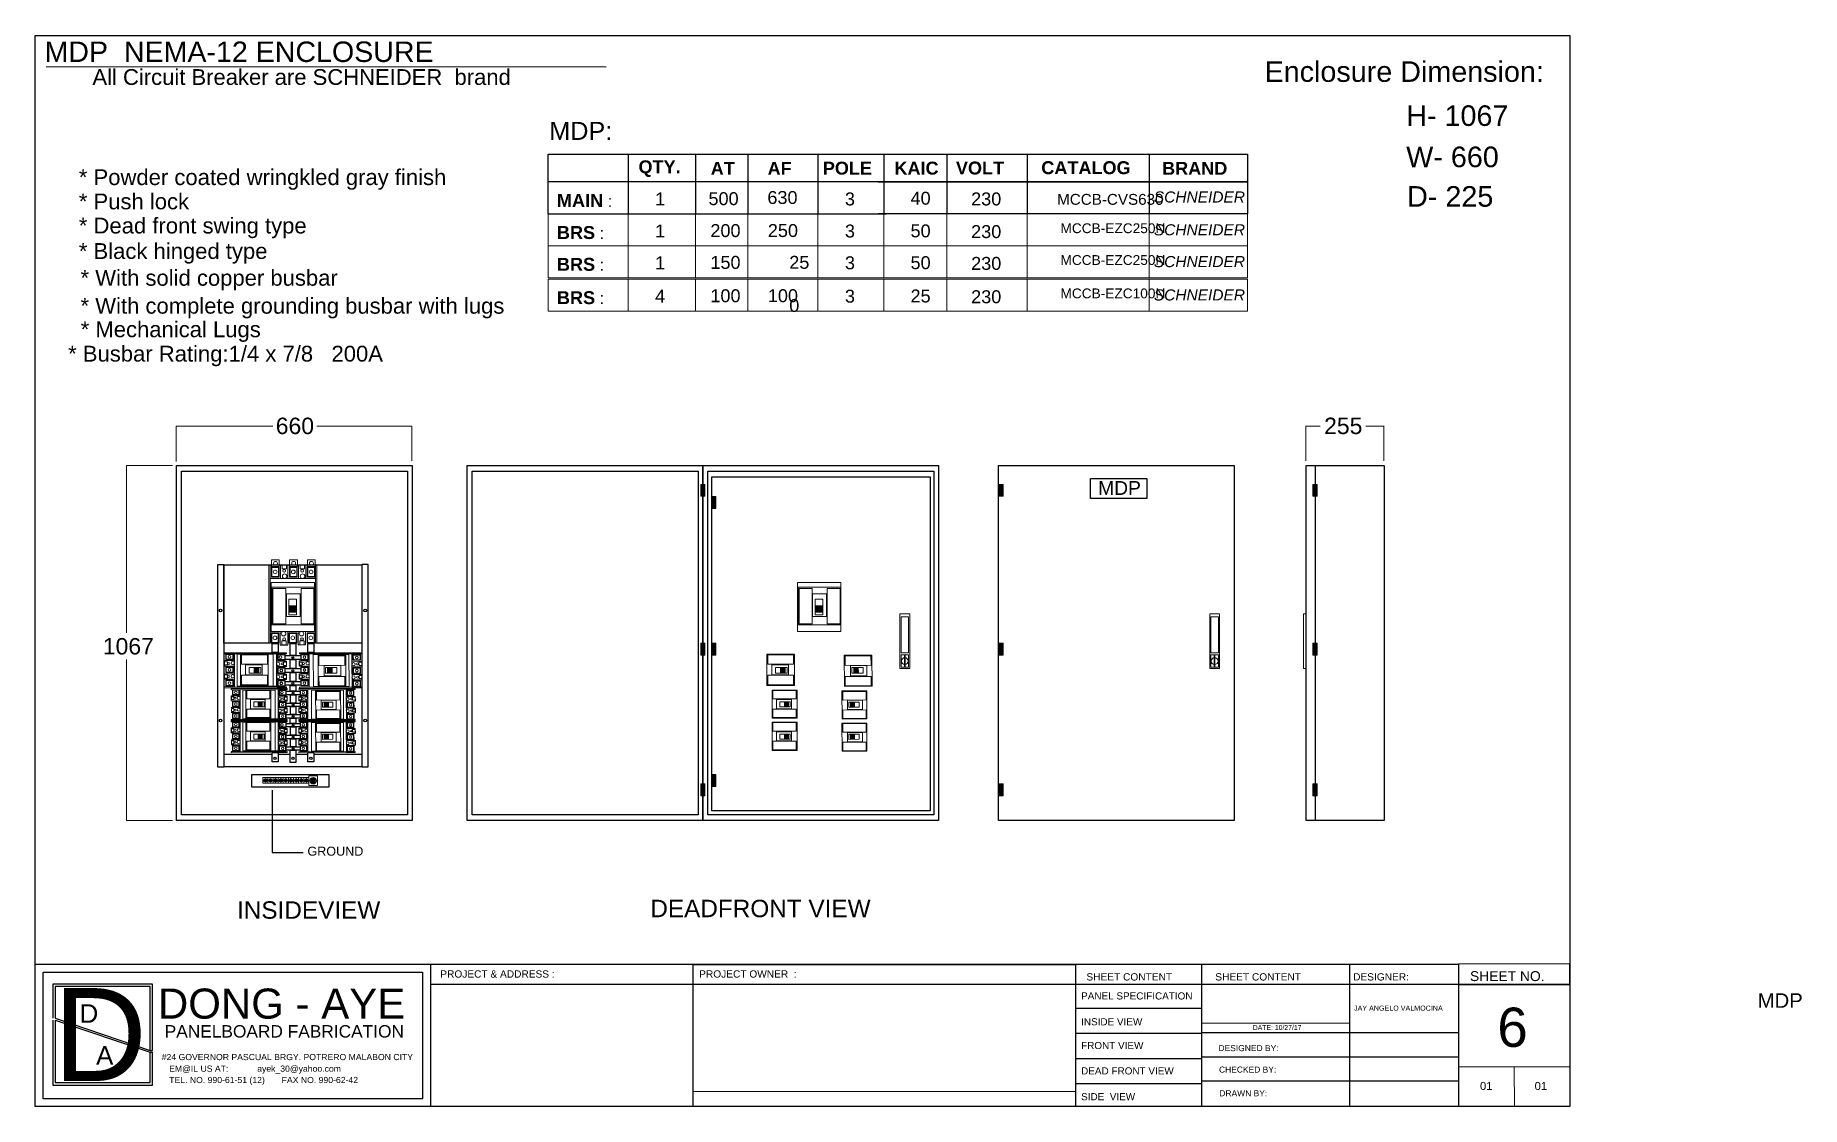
# Model space of a CAD drawing. Header units: inches. Extents: x 18739 to 22272, y 3658 to 7913.
# Drawn here: x 21728.7 to 22036.2, y 4806.9 to 4993.4 of the extents above; entities that cross this region are included whole.
import ezdxf

# ---------------------------------------------------------------- set-up
doc = ezdxf.new("R2010")
doc.units = ezdxf.units.IN
doc.header["$MEASUREMENT"] = 0
for name, color, linetype, lineweight in [('300-600AT', 7, 'Continuous', 13), ('CHASIS', 251, 'Continuous', 13), ('ENCLOSRURE', 7, 'Continuous', 20)]:
    doc.layers.add(name, color=color, linetype=linetype, lineweight=lineweight)
doc.layers.add('DOOR', color=1, linetype='Continuous')
doc.styles.get("Standard").update_dxf_attribs({"font": 'arial.ttf'})
doc.styles.add('style2', font='swissk.ttf')

msp = doc.modelspace()

# ---------------------------------------------------------------- texts
at = {"color": 0}
msp.add_text('SHEET NO.', height=1.724581, dxfattribs=at).set_placement((21978.47985, 4828.7199, 335.18722))
for s, height, p in [('D', 16.16794, (21731.77007, 4811.33888, 74.9658)), ('D', 3.23359, (21736.35647, 4821.45948, 74.9658)), ('PANELBOARD FABRICATION', 2.1557259, (21751.18393, 4818.89206, 536.41711)), ('A', 3.23359, (21739.23358, 4814.16252, -124.49271)), ('#24 GOVERNOR PASCUAL BRGY. POTRERO MALABON CITY ', 1.077863, (21750.66788, 4814.95886, 155.41223)), ('EM@IL US AT:            ayek_30@yahoo.com', 1.077863, (21751.95569, 4812.93577, -4.44667)), ('TEL. NO. 990-61-51 (12)       FAX NO. 990-62-42', 1.077863, (21751.96647, 4810.96217, 79.67472))]:
    msp.add_text(s, height=height).set_placement(p)
at = {"color": 1}
msp.add_text('DONG - AYE', height=5.235956, dxfattribs=at).set_placement((21750.00111, 4822.1836, 67.43859))
at = {"attachment_point": 1}
for s, width, heights, insert, char_height in [('\\pt6.1559;{\\fArial|b1|i0|c0|p34;\\H1.0975x;QTY.\\P}', 2.7127744, [0], (21833.69075, 4971.59753), 2.0519552), ('\\pt6.1559;{\\fArial|b1|i0|c0|p34;\\H1.0975x;AT\\P}', 2.7127744, [0], (21846.26184, 4971.33331), 2.0519552), ('\\pt6.1559;{\\fArial|b1|i0|c0|p34;\\H1.0975x;AF\\P}', 2.7127744, [0], (21856.16956, 4971.33331), 2.0519552), ('\\pt6.1559;{\\fArial|b1|i0|c0|p34;\\H1.0975x;POLE\\P}', 2.7127744, [0], (21865.7855, 4971.36529), 2.0519552), ('\\pt6.1559;{\\fArial|b1|i0|c0|p34;\\H1.0975x;KAIC\\P}', 2.7127744, [0], (21878.25355, 4971.3659), 2.0519552), ('\\pt6.1559;{\\fArial|b1|i0|c0|p34;\\H1.0975x;VOLT\\P}', 2.7127744, [0], (21888.961, 4971.38779), 2.0519552), ('\\pt6.1559;{\\fArial|b1|i0|c0|p34;\\H1.0975x;CATALOG\\P}', 2.7127744, [0], (21903.82935, 4971.44623), 2.0519552), ('\\pt6.1559;{\\fArial|b1|i0|c0|p34;\\H1.0975x;BRAND\\P}', 2.7127744, [0], (21924.86435, 4971.33253), 2.0519552), ('\\pt6.1559;{\\fArial|b1|i0|c0|p34;\\H1.0975x;MAIN} : \\P', 2015.4535003, [134.59132], (21819.48539, 4965.73938), 2.0519552), ('\\pt6.1559;{\\H1.0975x;1\\P}', 2.7313605, [0.83509], (21836.57471, 4966.00364), 2.0519552), ('{\\H1.0975x;500}', 2.7313605, [0.83509], (21845.87324, 4966.05709), 2.0519552), ('{\\H1.0975x;630}', 2.7313605, [0.77559], (21856.13209, 4966.25462), 2.0519552), ('\\pt6.1559;{\\H1.0975x;3\\P}', 1.1959945, [0.83509], (21869.63513, 4966.00364), 2.0519552), ('\\pt6.1559;{\\H1.0975x;40\\P}', 2.7313605, [0.83509], (21881.06021, 4966.1314), 2.0519552), ('{\\H1.0975x;230}', 2.7313605, [0.83509], (21891.61273, 4966.00364), 2.0519552), ('{\\fArial|b0|i1|c0|p34;\\H1.0975x;SCHNEIDER}', 8.8886288, [0.83509], (21923.42449, 4966.18674), 1.7586914), ('\\pt6.1559;{\\fArial|b1|i0|c0|p34;\\H1.0975x;BRS} : \\P', 15.3683282, [0], (21819.48539, 4960.15667), 2.0519552), ('{\\H1.0975x;1}', 2.7313605, [0.83509], (21836.57471, 4960.42094), 2.0519552), ('\\pt6.1559;{\\H1.0975x;200\\P}', 2.7313605, [0.83509], (21846.20651, 4960.49421), 2.0519552), ('\\pt6.1559;{\\H1.0975x;250\\P}', 2.8631838, [0.83509], (21856.2117, 4960.5007), 2.0519552), ('\\pt6.1559;{\\H1.0975x;3\\P}', 1.1959945, [0.83509], (21869.63513, 4960.42094), 2.0519552), ('\\pt6.1559;{\\H1.0975x;50\\P}', 2.7313605, [0.83509], (21881.06021, 4960.44613), 2.0519552), ('{\\H1.0975x;230}', 2.7313605, [0.83509], (21891.61273, 4960.31837), 2.0519552), ('{\\H1.0975x; }', 2.7313605, [0.83509], (21907.66558, 4960.2886), 2.0519552), ('{\\fArial|b0|i1|c0|p34;\\H1.0975x;SCHNEIDER}', 8.8886288, [0.83509], (21923.42449, 4960.47171), 1.7586914), ('\\pt6.1559;{\\fArial|b1|i0|c0|p34;\\H1.0975x;BRS} : \\P', 15.3683282, [0], (21819.48539, 4954.62314), 2.0519552), ('{\\H1.0975x;1}', 2.7313605, [0.83509], (21836.57471, 4954.8874), 2.0519552), ('\\pt6.1559;{\\H1.0975x;150\\P}', 2.8633775, [0.83509], (21846.20651, 4954.96067), 2.0519552), ('\\pt6.1559;{\\H1.0975x;3\\P}', 1.1959945, [0.83509], (21869.63513, 4954.8874), 2.0519552), ('\\pt6.1559;{\\H1.0975x;50\\P}', 2.7313605, [0.83509], (21881.06021, 4954.91259), 2.0519552), ('{\\H1.0975x;230}', 2.7313605, [0.83509], (21891.61273, 4954.78484), 2.0519552), ('{\\fArial|b0|i1|c0|p34;\\H1.0975x;SCHNEIDER}', 8.8886288, [0.83509], (21923.42449, 4954.93817), 1.7586914), ('{\\H1.0975x;4}', 2.7313605, [0.83509], (21836.57471, 4949.08168), 2.0519552), ('\\pt6.1559;{\\H1.0975x;100\\P}', 2.8633775, [0.83509], (21846.20651, 4949.15496), 2.0519552), ('\\pt6.1559;{\\H1.0975x;100\\P}', 2.7313605, [0.83509], (21856.2117, 4949.16145), 2.0519552), ('\\pt6.1559;{\\H1.0975x;3\\P}', 1.1959945, [0.83509], (21869.63513, 4949.08168), 2.0519552), ('\\pt6.1559;{\\H1.0975x;25\\P}', 2.7313605, [0.83509], (21881.06021, 4949.10688), 2.0519552), ('{\\fArial|b0|i1|c0|p34;\\H1.0975x;SCHNEIDER}', 8.8886288, [0.83509], (21923.42449, 4949.13245), 1.7586914), ('\\pt6.1559;{\\fArial|b1|i0|c0|p34;\\H1.0975x;BRS} : \\P', 15.3683282, [0], (21819.48539, 4948.81742), 2.0519552), ('{\\H1.0975x;230}', 2.7313605, [0.83509], (21891.61273, 4948.97912), 2.0519552), ('INSIDEVIEW', 8.8205467, [0.83509], (21763.77428, 4842.60489), 3.03264), ('DEADFRONT VIEW', 40.3167518, [0.83509], (21835.74375, 4842.87643), 3.03264), ('DESIGNED BY:', 91.7572825, [0.83509], (21934.68286, 4817.57787, 0.01028), 1.0537831), ('CHECKED BY:', 91.7572825, [0.83509], (21934.77174, 4813.84372, 0.01028), 1.0537831), ('DRAWN BY:', 91.7572825, [0.83509], (21934.83012, 4809.72071, 0.01028), 1.053783)]:
    msp.add_mtext_dynamic_manual_height_columns(s, width=width, gutter_width=1, heights=heights, dxfattribs=dict(at, insert=insert, char_height=char_height))
note = msp.add_mtext_dynamic_manual_height_columns('\\pt0,5.1788;{\\H1.0975x;^IMCCB-CVS630\\P\\pt5.1788;\\P}', width=2.7313605, gutter_width=1, heights=[0.83509, 0], dxfattribs=dict(insert=(21902.85171, 4965.75308), char_height=1.7262576, attachment_point=1))
for column, words in zip(note.columns.linked_columns, ['\\pt5.1788;\\P']):
    column.text = words
note = msp.add_mtext_dynamic_manual_height_columns('\\pt0,4.6609;{\\H1.0975x;^IMCCB-EZC250N\\P\\pt4.6609;\\P}', width=2.7313605, gutter_width=1, heights=[0.83509, 0], dxfattribs=dict(insert=(21903.43597, 4960.62921), char_height=1.5536318, attachment_point=1))
for column, words in zip(note.columns.linked_columns, ['\\pt4.6609;\\P']):
    column.text = words
note = msp.add_mtext_dynamic_manual_height_columns('\\pt6.1559;{\\H1.0975x;25\\P\\P}', width=2.7313605, gutter_width=1, heights=[0.83509, 0], dxfattribs=dict(insert=(21856.2117, 4954.96716), char_height=2.0519552, attachment_point=1))
for column, words in zip(note.columns.linked_columns, ['\\pt6.1559;{\\H1.0975x;0\\P}']):
    column.text = words
note = msp.add_mtext_dynamic_manual_height_columns('\\pt0,4.6609;{\\H1.0975x;^IMCCB-EZC250N\\P\\pt4.6609;\\P}', width=2.7313605, gutter_width=1, heights=[0.83509, 0], dxfattribs=dict(insert=(21903.43597, 4955.09567), char_height=1.5536318, attachment_point=1))
for column, words in zip(note.columns.linked_columns, ['\\pt4.6609;\\P']):
    column.text = words
note = msp.add_mtext_dynamic_manual_height_columns('\\pt0,4.6609;{\\H1.0975x;^IMCCB-EZC100N\\P\\pt4.6609;\\P}', width=2.7313605, gutter_width=1, heights=[0.83509, 0], dxfattribs=dict(insert=(21903.43597, 4949.28996), char_height=1.5536318, attachment_point=1))
for column, words in zip(note.columns.linked_columns, ['\\pt4.6609;\\P']):
    column.text = words
at = {"color": 0, "attachment_point": 1}
for s, width, insert, char_height in [('PROJECT & ADDRESS : ', 72.1841456, (21799.17319, 4830.58877, 0.01104), 1.2645397), ('PROJECT OWNER  :', 82.6736714, (21844.25536, 4830.58877, 0.01028), 1.2645397), ('SHEET CONTENT', 70.8771784, (21911.68776, 4830.08626, 0.01028), 1.2645397), ('SHEET CONTENT', 70.8771784, (21934.13085, 4830.08626, 0.01028), 1.2645397), ('DESIGNER:', 40.9522683, (21958.13143, 4830.08626, 0.01028), 1.26454)]:
    msp.add_mtext_dynamic_manual_height_columns(s, width=width, gutter_width=1, heights=[0.83509], dxfattribs=dict(at, insert=insert, char_height=char_height))
note = msp.add_mtext_dynamic_manual_height_columns('MDP\\P', width=91.7572825, gutter_width=1, heights=[0.83509, 0], dxfattribs=dict(insert=(21935.81717, 4826.59608, 0.02468), char_height=2.529251, attachment_point=1, style='style2'))
at = {"layer": 'DOOR', "color": 253, "lineweight": 0, "style": 'style2'}
msp.add_text('6', height=6.82544, dxfattribs=at).set_placement((21983.23876, 4817.26617, -81.52197))
at = {"layer": 'ENCLOSRURE', "color": 0}
for s, height, p in [(' MDP  NEMA-12 ENCLOSURE', 3.5629968, (21728.87163, 4988.72089)), ('Enclosure Dimension:', 3.5801425, (21942.70455, 4985.25788)), ('All Circuit Breaker are SCHNEIDER  brand', 2.7443107, (21738.59647, 4984.73066)), ('H- 1067', 3.580142, (21967.37539, 4977.59377)), ('W- 660', 3.580142, (21967.37539, 4970.40923)), ('            * Powder coated wringkled gray finish', 2.7471284, (21723.43557, 4967.29332)), ('            * Push lock  ', 2.7471284, (21723.43557, 4963.07647)), ('D- 225', 3.580142, (21967.53308, 4963.52947)), ('            * Dead front swing type', 2.7471284, (21723.43557, 4958.86631)), ('            * Black hinged type', 2.7471284, (21723.43557, 4954.43498)), ('            * With solid copper busbar', 2.7471284, (21723.7367, 4949.77022)), ('            * With complete grounding busbar with lugs', 2.7471284, (21723.7367, 4944.90704)), ('            * Busbar Rating:1/4 x 7/8   200A', 2.7471284, (21721.57432, 4936.56911)), ('PANEL SPECIFICATION', 1.2370564, (21910.76429, 4825.51735)), ('INSIDE VIEW', 1.2370564, (21910.76429, 4821.02043)), ('DATE: 10/27/17', 0.8535554, (21940.65768, 4820.21271)), ('FRONT VIEW', 1.237056, (21910.76429, 4816.88693)), ('DEAD FRONT VIEW', 1.2370564, (21910.76429, 4812.46836)), ('01', 1.401898, (21980.22385, 4809.76021)), ('01', 1.401898, (21989.73757, 4809.76021)), ('SIDE  VIEW', 1.237056, (21910.76429, 4807.97852))]:
    msp.add_text(s, height=height, dxfattribs=at).set_placement(p)
at = {"layer": 'ENCLOSRURE', "color": 0, "style": 'style2'}
for s, height, p in [('MDP:  ', 3.134154, (21818.16437, 4975.16209)), ('JAY ANGELO VALMOCINA', 0.8881502, (21958.29089, 4823.56586))]:
    msp.add_text(s, height=height, dxfattribs=at).set_placement(p)
at = {"layer": 'ENCLOSRURE', "color": 0, "lineweight": -3}
msp.add_text('            * Mechanical Lugs ', height=2.7471284, dxfattribs=at).set_placement((21723.76307, 4940.80879))
at = {"layer": 'ENCLOSRURE'}
for s, height, p in [('660', 2.861161, (21770.52095, 4923.94318)), ('255', 2.861161, (21953.07835, 4923.94318)), ('MDP', 2.401156, (21913.72473, 4913.36053)), ('1067', 2.861161, (21740.40258, 4885.57813)), ('GROUND', 1.568424, (21776.03559, 4850.54658))]:
    msp.add_text(s, height=height, dxfattribs=at).set_placement(p)

# ---------------------------------------------------------------- hatches: boundary and pattern name
at = {"layer": 'ENCLOSRURE'}
h = msp.add_hatch(color=0, dxfattribs=at)
h.dxf.hatch_style = 1
h.paths.add_polyline_path([(21845.26769, 4915.19615), (21844.51574, 4915.19615), (21844.51574, 4913.10882), (21845.26769, 4913.10882)])
h = msp.add_hatch(color=0, dxfattribs=at)
h.dxf.hatch_style = 1
h.paths.add_polyline_path([(21847.17932, 4913.0939), (21846.42737, 4913.0939), (21846.42737, 4911.00657), (21847.17932, 4911.00657)])
h = msp.add_hatch(color=0, dxfattribs=at)
h.dxf.hatch_style = 1
h.paths.add_polyline_path([(21897.16251, 4915.19615), (21896.41056, 4915.19615), (21896.41056, 4913.10882), (21897.16251, 4913.10882)])
h = msp.add_hatch(color=0, dxfattribs=at)
h.dxf.hatch_style = 1
h.paths.add_polyline_path([(21951.87094, 4915.19615), (21951.11899, 4915.19615), (21951.11899, 4913.10882), (21951.87094, 4913.10882)])
h = msp.add_hatch(color=3, dxfattribs=at)
h.dxf.hatch_style = 1
h.paths.add_polyline_path([(21774.07514, 4892.96558), (21774.07514, 4894.06483), (21772.8727, 4894.06483), (21772.8727, 4892.96558)])
h = msp.add_hatch(color=3, dxfattribs=at)
h.dxf.hatch_style = 1
h.paths.add_polyline_path([(21865.71559, 4892.96558), (21865.71559, 4894.06483), (21864.51314, 4894.06483), (21864.51314, 4892.96558)])
h = msp.add_hatch(color=0, dxfattribs=at)
h.dxf.hatch_style = 1
h.paths.add_polyline_path([(21845.26769, 4887.53969), (21844.51574, 4887.53969), (21844.51574, 4885.45236), (21845.26769, 4885.45236)])
h = msp.add_hatch(color=0, dxfattribs=at)
h.dxf.hatch_style = 1
h.paths.add_polyline_path([(21847.17932, 4887.53969), (21846.42737, 4887.53969), (21846.42737, 4885.45236), (21847.17932, 4885.45236)])
h = msp.add_hatch(color=0, dxfattribs=at)
h.dxf.hatch_style = 1
h.paths.add_polyline_path([(21897.16251, 4887.53969), (21896.41056, 4887.53969), (21896.41056, 4885.45236), (21897.16251, 4885.45236)])
h = msp.add_hatch(color=0, dxfattribs=at)
h.dxf.hatch_style = 1
h.paths.add_polyline_path([(21951.87094, 4887.53969), (21951.11899, 4887.53969), (21951.11899, 4885.45236), (21951.87094, 4885.45236)])
h = msp.add_hatch(color=3, dxfattribs=at)
h.dxf.hatch_style = 1
h.paths.add_polyline_path([(21767.57554, 4883.2677), (21766.7714, 4883.2677), (21766.7714, 4882.38808), (21767.57554, 4882.38808)])
h = msp.add_hatch(color=3, dxfattribs=at)
h.dxf.hatch_style = 1
h.paths.add_polyline_path([(21779.52695, 4882.37309), (21780.33108, 4882.37624), (21780.32763, 4883.25585), (21779.52351, 4883.2527)])
h = msp.add_hatch(color=3, dxfattribs=at)
h.dxf.hatch_style = 1
h.paths.add_polyline_path([(21859.21599, 4883.2677), (21858.41185, 4883.2677), (21858.41185, 4882.38808), (21859.21599, 4882.38808)])
h = msp.add_hatch(color=3, dxfattribs=at)
h.dxf.hatch_style = 1
h.paths.add_polyline_path([(21871.1674, 4882.37309), (21871.97153, 4882.37624), (21871.96808, 4883.25585), (21871.16395, 4883.2527)])
h = msp.add_hatch(color=3, dxfattribs=at)
h.dxf.hatch_style = 1
h.paths.add_polyline_path([(21768.17795, 4877.26882), (21767.45272, 4877.26882), (21767.45272, 4876.4755), (21768.17795, 4876.4755)])
h = msp.add_hatch(color=3, dxfattribs=at)
h.dxf.hatch_style = 1
h.paths.add_polyline_path([(21778.95678, 4876.46199), (21779.68201, 4876.46483), (21779.6789, 4877.25814), (21778.95367, 4877.2553)])
h = msp.add_hatch(color=3, dxfattribs=at)
h.dxf.hatch_style = 1
h.paths.add_polyline_path([(21859.8184, 4877.26882), (21859.09316, 4877.26882), (21859.09316, 4876.4755), (21859.8184, 4876.4755)])
h = msp.add_hatch(color=3, dxfattribs=at)
h.dxf.hatch_style = 1
h.paths.add_polyline_path([(21870.59723, 4876.46199), (21871.32246, 4876.46483), (21871.31935, 4877.25814), (21870.59412, 4877.2553)])
h = msp.add_hatch(color=3, dxfattribs=at)
h.dxf.hatch_style = 1
h.paths.add_polyline_path([(21768.17795, 4871.66054), (21767.45272, 4871.66054), (21767.45272, 4870.86722), (21768.17795, 4870.86722)])
h = msp.add_hatch(color=3, dxfattribs=at)
h.dxf.hatch_style = 1
h.paths.add_polyline_path([(21778.95678, 4870.8537), (21779.68201, 4870.85655), (21779.6789, 4871.64986), (21778.95367, 4871.64702)])
h = msp.add_hatch(color=3, dxfattribs=at)
h.dxf.hatch_style = 1
h.paths.add_polyline_path([(21859.8184, 4871.66054), (21859.09316, 4871.66054), (21859.09316, 4870.86722), (21859.8184, 4870.86722)])
h = msp.add_hatch(color=3, dxfattribs=at)
h.dxf.hatch_style = 1
h.paths.add_polyline_path([(21870.59723, 4870.8537), (21871.32246, 4870.85655), (21871.31935, 4871.64986), (21870.59412, 4871.64702)])
h = msp.add_hatch(color=256, dxfattribs=at)
h.dxf.hatch_style = 1
h.paths.add_polyline_path([(21768.50222, 4863.65611, 1), (21768.94648, 4863.65611, 1)])
h.paths.add_polyline_path([(21768.54005, 4863.65611, 1), (21768.90864, 4863.65611, 1)], flags=16)
h = msp.add_hatch(dxfattribs=at)
h.set_pattern_fill('ANSI31', color=256, scale=0.708836, angle=-180)
h.set_pattern_definition([(225, (22743.24805, 4091.27949), (0.0626528045, -0.0626528045), [])])
h.paths.add_polyline_path([(21768.54005, 4863.65611, 1), (21768.90864, 4863.65611, 1)])
h = msp.add_hatch(color=256, dxfattribs=at)
h.dxf.hatch_style = 1
h.paths.add_polyline_path([(21769.39248, 4863.65611, 1), (21769.83674, 4863.65611, 1)])
h.paths.add_polyline_path([(21769.43032, 4863.65611, 1), (21769.79891, 4863.65611, 1)], flags=16)
h = msp.add_hatch(dxfattribs=at)
h.set_pattern_fill('ANSI31', color=256, scale=0.708836, angle=-180)
h.set_pattern_definition([(225, (22744.13831, 4091.27949), (0.0626528045, -0.0626528045), [])])
h.paths.add_polyline_path([(21769.43032, 4863.65611, 1), (21769.79891, 4863.65611, 1)])
h = msp.add_hatch(color=256, dxfattribs=at)
h.dxf.hatch_style = 1
h.paths.add_polyline_path([(21770.28275, 4863.65611, 1), (21770.72701, 4863.65611, 1)])
h.paths.add_polyline_path([(21770.32058, 4863.65611, 1), (21770.68918, 4863.65611, 1)], flags=16)
h = msp.add_hatch(dxfattribs=at)
h.set_pattern_fill('ANSI31', color=256, scale=0.708836, angle=-180)
h.set_pattern_definition([(225, (22745.02858, 4091.27949), (0.0626528045, -0.0626528045), [])])
h.paths.add_polyline_path([(21770.32058, 4863.65611, 1), (21770.68918, 4863.65611, 1)])
h = msp.add_hatch(color=256, dxfattribs=at)
h.dxf.hatch_style = 1
h.paths.add_polyline_path([(21771.17302, 4863.65611, 1), (21771.61728, 4863.65611, 1)])
h.paths.add_polyline_path([(21771.21085, 4863.65611, 1), (21771.57944, 4863.65611, 1)], flags=16)
h = msp.add_hatch(dxfattribs=at)
h.set_pattern_fill('ANSI31', color=256, scale=0.708836, angle=-180)
h.set_pattern_definition([(225, (22745.91885, 4091.27949), (0.0626528045, -0.0626528045), [])])
h.paths.add_polyline_path([(21771.21085, 4863.65611, 1), (21771.57944, 4863.65611, 1)])
h = msp.add_hatch(color=256, dxfattribs=at)
h.dxf.hatch_style = 1
h.paths.add_polyline_path([(21772.06329, 4863.65611, 1), (21772.50755, 4863.65611, 1)])
h.paths.add_polyline_path([(21772.10112, 4863.65611, 1), (21772.46971, 4863.65611, 1)], flags=16)
h = msp.add_hatch(dxfattribs=at)
h.set_pattern_fill('ANSI31', color=256, scale=0.708836, angle=-180)
h.set_pattern_definition([(225, (22746.80912, 4091.27949), (0.0626528045, -0.0626528045), [])])
h.paths.add_polyline_path([(21772.10112, 4863.65611, 1), (21772.46971, 4863.65611, 1)])
h = msp.add_hatch(color=256, dxfattribs=at)
h.dxf.hatch_style = 1
h.paths.add_polyline_path([(21772.95355, 4863.65611, 1), (21773.39781, 4863.65611, 1)])
h.paths.add_polyline_path([(21772.99139, 4863.65611, 1), (21773.35998, 4863.65611, 1)], flags=16)
h = msp.add_hatch(dxfattribs=at)
h.set_pattern_fill('ANSI31', color=256, scale=0.708836, angle=-180)
h.set_pattern_definition([(225, (22747.699385, 4091.27949), (0.0626528045, -0.0626528045), [])])
h.paths.add_polyline_path([(21772.99139, 4863.65611, 1), (21773.35998, 4863.65611, 1)])
h = msp.add_hatch(color=256, dxfattribs=at)
h.dxf.hatch_style = 1
h.paths.add_polyline_path([(21773.84382, 4863.65611, 1), (21774.28808, 4863.65611, 1)])
h.paths.add_polyline_path([(21773.88166, 4863.65611, 1), (21774.25025, 4863.65611, 1)], flags=16)
h = msp.add_hatch(dxfattribs=at)
h.set_pattern_fill('ANSI31', color=256, scale=0.708836, angle=-180)
h.set_pattern_definition([(225, (22748.58965, 4091.27949), (0.0626528045, -0.0626528045), [])])
h.paths.add_polyline_path([(21773.88166, 4863.65611, 1), (21774.25025, 4863.65611, 1)])
h = msp.add_hatch(color=256, dxfattribs=at)
h.dxf.hatch_style = 1
h.paths.add_polyline_path([(21774.73409, 4863.65611, 1), (21775.17835, 4863.65611, 1)])
h.paths.add_polyline_path([(21774.77192, 4863.65611, 1), (21775.14052, 4863.65611, 1)], flags=16)
h = msp.add_hatch(dxfattribs=at)
h.set_pattern_fill('ANSI31', color=256, scale=0.708836, angle=-180)
h.set_pattern_definition([(225, (22749.47992, 4091.27949), (0.0626528045, -0.0626528045), [])])
h.paths.add_polyline_path([(21774.77192, 4863.65611, 1), (21775.14052, 4863.65611, 1)])
h = msp.add_hatch(color=256, dxfattribs=at)
h.dxf.hatch_style = 1
h.paths.add_polyline_path([(21775.62436, 4863.65611, 1), (21776.06862, 4863.65611, 1)])
h.paths.add_polyline_path([(21775.66219, 4863.65611, 1), (21776.03078, 4863.65611, 1)], flags=16)
h = msp.add_hatch(dxfattribs=at)
h.set_pattern_fill('ANSI31', color=256, scale=0.708836, angle=-180)
h.set_pattern_definition([(225, (22750.37019, 4091.27949), (0.0626528045, -0.0626528045), [])])
h.paths.add_polyline_path([(21775.66219, 4863.65611, 1), (21776.03078, 4863.65611, 1)])
h = msp.add_hatch(color=256, dxfattribs=at)
h.dxf.hatch_style = 1
h.paths.add_polyline_path([(21776.63033, 4863.60654, 1), (21777.44349, 4863.60654, 1)])
h.paths.add_polyline_path([(21776.69958, 4863.60654, 1), (21777.37424, 4863.60654, 1)], flags=16)
h = msp.add_hatch(dxfattribs=at)
h.set_pattern_fill('ANSI31', color=256, scale=1.297432, angle=-180)
h.set_pattern_definition([(225, (23560.77699, 3449.87065), (0.114677886, -0.114677886), [])])
h.paths.add_polyline_path([(21776.69958, 4863.60654, 1), (21777.37424, 4863.60654, 1)])
h = msp.add_hatch(color=0, dxfattribs=at)
h.dxf.hatch_style = 1
h.paths.add_polyline_path([(21845.26769, 4863.04376), (21844.51574, 4863.04376), (21844.51574, 4860.95643), (21845.26769, 4860.95643)])
h = msp.add_hatch(color=0, dxfattribs=at)
h.dxf.hatch_style = 1
h.paths.add_polyline_path([(21847.17932, 4864.66369), (21846.42737, 4864.66369), (21846.42737, 4862.57636), (21847.17932, 4862.57636)])
h = msp.add_hatch(color=0, dxfattribs=at)
h.dxf.hatch_style = 1
h.paths.add_polyline_path([(21897.16251, 4863.04376), (21896.41056, 4863.04376), (21896.41056, 4860.95643), (21897.16251, 4860.95643)])
h = msp.add_hatch(color=0, dxfattribs=at)
h.dxf.hatch_style = 1
h.paths.add_polyline_path([(21951.87094, 4863.04376), (21951.11899, 4863.04376), (21951.11899, 4860.95643), (21951.87094, 4860.95643)])

# ---------------------------------------------------------------- linework, layer by layer
for p, q in [((21852.73125, 4972.64634), (21852.73125, 4962.27128)), ((21864.91286, 4972.64634), (21864.91286, 4962.27128)), ((21876.39979, 4972.64634), (21876.39979, 4962.27128)), ((21887.3745, 4972.64634), (21887.3745, 4962.27128)), ((21901.35967, 4972.64634), (21901.35967, 4962.27128)), ((21922.58839, 4972.64634), (21922.58839, 4962.27128)), ((21728.6544, 4831.68107, 0.00935), (21976.502, 4831.68107, 0.00935)), ((21797.44228, 4831.68107, 0.00779), (21797.44228, 4806.85811, -0.07594)), ((21931.7597, 4806.85811, 0.01028), (21931.7597, 4831.622, 0.01028)), ((21957.54825, 4806.85811, 0.01028), (21957.54825, 4831.622, 0.01028)), ((21976.502, 4831.68107, 0.01028), (21976.502, 4806.86404, 0.01028)), ((21995.76431, 4828.13142, 0.01028), (21797.44228, 4828.1314, -0.00122)), ((21931.7597, 4823.92644, 77.40414), (21909.78355, 4823.92644, 77.40583)), ((21732.11853, 4822.24019, 74.9658), (21748.64976, 4816.64344, 74.9658)), ((21732.11853, 4821.93047, 74.9658), (21748.64976, 4816.36132, 74.9658)), ((21931.7597, 4819.56923, 77.40414), (21909.78355, 4819.56923, 77.40583)), ((21976.502, 4819.70115, 0.00863), (21931.7597, 4819.70115, 0.01028)), ((21748.64976, 4816.64344, 74.9658), (21749.07128, 4816.64344, 74.9658)), ((21748.64976, 4816.36132, 74.9658), (21749.07128, 4816.36132, 74.9658)), ((21931.7597, 4815.21202, 77.40414), (21909.78355, 4815.21202, 77.40583)), ((21976.502, 4815.48602, 0.00863), (21931.76463, 4815.48602, 0.01028)), ((21931.7597, 4810.8548, 77.40414), (21909.78355, 4810.8548, 77.40583)), ((21976.502, 4811.27089, 0.00863), (21931.7597, 4811.27089, 0.01027))]:
    msp.add_line(p, q)
at = {"color": 8}
for p, q in [((21951.54941, 4918.4425), (21951.54941, 4856.75707)), ((21769.88276, 4861.9749), (21769.88276, 4851.11081)), ((21769.88276, 4851.11081), (21775.31748, 4851.11081))]:
    msp.add_line(p, q, dxfattribs=at)
at = {"elevation": 0.01028}
for points in [[(21728.6544, 4806.85811), (21728.6544, 4993.36027), (21995.86625, 4993.36027), (21995.86625, 4806.85811)], [(21730.00872, 4830.27532), (21796.0956, 4830.27532), (21796.0956, 4808.20479), (21730.00872, 4808.20479)], [(21909.78355, 4806.85811), (21843.19035, 4806.85811), (21843.19035, 4831.622), (21909.78355, 4831.622)], [(21976.502, 4828.13142), (21995.86625, 4828.11908), (21995.86625, 4831.70374), (21976.502, 4831.68107)]]:
    msp.add_lwpolyline(points, close=True, dxfattribs=at)
for points in [[(21876.79759, 4967.85399), (21817.93301, 4967.85399), (21817.93301, 4972.64634), (21876.79759, 4972.64634)], [(21817.93301, 4962.27128), (21817.93301, 4972.64634), (21843.59855, 4972.64634), (21843.59855, 4962.27128)], [(21817.93301, 4962.27128), (21817.93301, 4972.64634), (21831.88026, 4972.64634), (21831.88026, 4962.27128)], [(21875.39705, 4972.64634), (21939.71672, 4972.64634), (21939.71672, 4967.85399), (21875.39705, 4967.85399)], [(21875.39705, 4967.85399), (21939.71672, 4967.85399), (21939.71672, 4962.27128), (21875.39705, 4962.27128)], [(21817.93301, 4962.27128), (21876.79759, 4962.27128)], [(21817.93301, 4962.27128), (21876.79759, 4962.27128)]]:
    msp.add_lwpolyline(points)
at = {"color": 7}
for points in [[(21753.2413, 4918.47231), (21794.27881, 4918.47231), (21794.27881, 4856.69833), (21753.2413, 4856.69833)], [(21803.84424, 4918.47231), (21844.88175, 4918.47231), (21844.88175, 4856.69833), (21803.84424, 4856.69833)], [(21844.88175, 4918.47231), (21885.91926, 4918.47231), (21885.91926, 4856.69833), (21844.88175, 4856.69833)], [(21896.38036, 4918.47231), (21937.41787, 4918.47231), (21937.41787, 4856.69833), (21896.38036, 4856.69833)], [(21949.92903, 4918.47231), (21963.53802, 4918.47231), (21963.53802, 4856.69833), (21949.92903, 4856.69833)], [(21754.09408, 4917.46154), (21793.47216, 4917.46154), (21793.47216, 4857.64968), (21754.09408, 4857.64968)], [(21804.69702, 4917.46154), (21844.07509, 4917.46154), (21844.07509, 4857.64968), (21804.69702, 4857.64968)], [(21845.73453, 4917.46154), (21885.1126, 4917.46154), (21885.1126, 4857.64968), (21845.73453, 4857.64968)]]:
    msp.add_lwpolyline(points, close=True, dxfattribs=at)
at = {"color": 8}
for points in [[(21846.46842, 4916.51556), (21884.50118, 4916.51556), (21884.50118, 4858.34728), (21846.46842, 4858.34728)], [(21912.42456, 4916.20478), (21922.21263, 4916.20478), (21922.21263, 4912.74984), (21912.42456, 4912.74984)], [(21761.51355, 4901.18377), (21760.39564, 4901.18377), (21760.39564, 4866.0372), (21761.51355, 4866.0372)], [(21786.64135, 4901.25926), (21785.52344, 4901.25926), (21785.52344, 4866.02888), (21786.64135, 4866.02888)], [(21769.91886, 4887.49651), (21770.95916, 4887.49651), (21770.95916, 4885.91823), (21769.91886, 4885.91823)], [(21772.16817, 4885.37858), (21774.86205, 4885.37858), (21774.86205, 4884.71247), (21772.16817, 4884.71247)], [(21773.00267, 4887.49651), (21774.04298, 4887.49651), (21774.04298, 4885.38332), (21773.00267, 4885.38332)], [(21773.00267, 4884.71182), (21774.04298, 4884.71182), (21774.04298, 4883.1083), (21773.00267, 4883.1083)], [(21776.10738, 4887.49651), (21777.14769, 4887.49651), (21777.14769, 4885.91823), (21776.10738, 4885.91823)], [(21772.16817, 4883.10808), (21774.86205, 4883.10808), (21774.86205, 4882.44197), (21772.16817, 4882.44197)], [(21773.00267, 4882.42981), (21774.04298, 4882.42981), (21774.04298, 4880.88561), (21773.00267, 4880.88561)], [(21772.16817, 4880.88283), (21774.86205, 4880.88283), (21774.86205, 4880.21672), (21772.16817, 4880.21672)], [(21772.31999, 4879.1726), (21774.74956, 4879.1726), (21774.74956, 4878.57185), (21772.31999, 4878.57185)], [(21773.00267, 4880.18873), (21774.04298, 4880.18873), (21774.04298, 4879.182), (21773.00267, 4879.182)], [(21773.07261, 4878.57126), (21774.01085, 4878.57126), (21774.01085, 4877.12506), (21773.07261, 4877.12506)], [(21772.31999, 4877.12486), (21774.74956, 4877.12486), (21774.74956, 4876.52411), (21772.31999, 4876.52411)], [(21773.07261, 4876.51315), (21774.01085, 4876.51315), (21774.01085, 4875.12045), (21773.07261, 4875.12045)], [(21772.31999, 4875.11794), (21774.74956, 4875.11794), (21774.74956, 4874.51718), (21772.31999, 4874.51718)], [(21772.31999, 4873.56432), (21774.74956, 4873.56432), (21774.74956, 4872.96356), (21772.31999, 4872.96356)], [(21773.00267, 4874.49005), (21774.04298, 4874.49005), (21774.04298, 4873.5617), (21773.00267, 4873.5617)], [(21773.07261, 4872.96297), (21774.01085, 4872.96297), (21774.01085, 4871.51678), (21773.07261, 4871.51678)], [(21772.31999, 4871.51658), (21774.74956, 4871.51658), (21774.74956, 4870.91583), (21772.31999, 4870.91583)], [(21772.31999, 4869.50966), (21774.74956, 4869.50966), (21774.74956, 4868.9089), (21772.31999, 4868.9089)], [(21773.07261, 4870.90487), (21774.01085, 4870.90487), (21774.01085, 4869.51217), (21773.07261, 4869.51217)], [(21769.91886, 4868.4944), (21770.95916, 4868.4944), (21770.95916, 4866.91612), (21769.91886, 4866.91612)], [(21773.00267, 4868.90232), (21774.04298, 4868.90232), (21774.04298, 4866.78913), (21773.00267, 4866.78913)], [(21776.10738, 4868.4944), (21777.14769, 4868.4944), (21777.14769, 4866.91612), (21776.10738, 4866.91612)], [(21766.33203, 4864.68176), (21779.74595, 4864.68176), (21779.74595, 4862.49069), (21766.33203, 4862.49069)]]:
    msp.add_lwpolyline(points, close=True, dxfattribs=at)
for points in [[(21769.25479, 4887.56521), (21761.46726, 4887.56521), (21761.46726, 4901.18194), (21785.50986, 4901.18194), (21785.50986, 4887.56521), (21777.67884, 4887.56521)], [(21777.15227, 4868.20443), (21785.51934, 4868.20443), (21785.51934, 4866.03749), (21761.53589, 4866.03749), (21761.53589, 4868.20443), (21769.89728, 4868.20443)], [(21770.96636, 4868.20443), (21772.99629, 4868.20443)], [(21774.03667, 4868.20443), (21776.10417, 4868.20443)]]:
    msp.add_lwpolyline(points, dxfattribs=at)
at = {"elevation": 74.9658}
for points in [[(21749.07128, 4816.64344), (21749.07128, 4828.19582), (21731.69701, 4828.19582), (21731.69701, 4822.24019)], [(21748.64976, 4816.64344), (21748.64976, 4827.7743), (21732.11853, 4827.7743), (21732.11853, 4822.24019)], [(21731.69701, 4821.93047), (21731.69701, 4810.62792), (21749.07128, 4810.62792), (21749.07128, 4816.36132)], [(21732.11853, 4821.93047), (21732.11853, 4811.04944), (21748.64976, 4811.04944), (21748.64976, 4816.36132)]]:
    msp.add_lwpolyline(points, dxfattribs=at)
for centre in [(21760.92573, 4893.24832), (21786.09162, 4893.24832), (21760.92573, 4874.07289), (21786.09162, 4874.07289)]:
    msp.add_circle(centre, 0.22997)
at = {"color": 8}
for centre, radius in [((21773.5144, 4885.01723), 0.16727), ((21773.5144, 4882.74673), 0.16727), ((21773.5144, 4880.52147), 0.16727), ((21773.53413, 4878.8467), 0.15086), ((21773.53413, 4876.79897), 0.15086), ((21773.53413, 4874.79204), 0.15086), ((21773.53413, 4873.23842), 0.15086), ((21773.53413, 4871.19068), 0.15086), ((21773.53413, 4869.18376), 0.15086), ((21770.40881, 4867.48464), 0.20938), ((21773.50177, 4867.48464), 0.20938), ((21776.63362, 4867.48464), 0.20938)]:
    msp.add_circle(centre, radius, dxfattribs=at)
at = {"layer": '300-600AT'}
for p, q in [((21769.30645, 4887.56224, -2258.13331), (21769.30645, 4901.17322, -2258.13331)), ((21769.30645, 4901.17322, -2258.13331), (21769.54163, 4901.17322, -2258.13331)), ((21769.54151, 4898.79803, -2258.13331), (21769.54151, 4901.15315, -2258.13331)), ((21769.54151, 4898.79803, -2353.50937), (21769.54151, 4901.15315, -2353.50937)), ((21769.54151, 4898.79803, -2445.80819), (21769.54151, 4901.15315, -2445.80819)), ((21771.35038, 4901.15315, -2258.13331), (21771.35038, 4898.79803, -2258.13331)), ((21771.35038, 4901.15315, -2353.50937), (21771.35038, 4898.79803, -2353.50937)), ((21771.35038, 4901.15315, -2445.80819), (21771.35038, 4898.79803, -2445.80819)), ((21771.3542, 4901.17322, -2258.13331), (21772.64784, 4901.17322, -2258.13331)), ((21772.64784, 4901.17322, -2258.13331), (21772.64784, 4898.79803, -2258.13331)), ((21774.47855, 4901.15315, -2258.13331), (21774.47855, 4898.79803, -2258.13331)), ((21774.47855, 4901.15315, -2353.50937), (21774.47855, 4898.79803, -2353.50937)), ((21774.47855, 4901.15315, -2445.80819), (21774.47855, 4898.79803, -2445.80819)), ((21774.48236, 4901.17322, -2258.13331), (21775.776, 4901.17322, -2258.13331)), ((21775.776, 4901.17322, -2258.13331), (21775.776, 4898.79803, -2258.13331)), ((21777.45721, 4901.17322, -2258.13331), (21777.45721, 4887.55695, -2258.13331)), ((21777.45721, 4901.17322, -2258.13331), (21777.66282, 4901.17322, -2258.13331)), ((21777.66282, 4901.17322, -2258.13331), (21777.66282, 4887.55695, -2258.13331)), ((21771.35038, 4898.79803, -2258.13331), (21769.54151, 4898.79803, -2258.13331)), ((21771.35038, 4898.79803, -2353.50937), (21769.54151, 4898.79803, -2353.50937)), ((21771.35038, 4898.79803, -2445.80819), (21769.54151, 4898.79803, -2445.80819)), ((21769.54151, 4898.79803, -2258.13331), (21769.54151, 4887.56224, -2258.13331)), ((21771.35038, 4898.79803, -2258.13331), (21777.45721, 4898.79803, -2258.13331)), ((21769.30645, 4887.56224, -2258.13331), (21769.54151, 4887.56224, -2258.13331)), ((21771.30268, 4887.21723, -2258.13331), (21771.30268, 4889.59242, -2258.13331)), ((21772.60014, 4887.2373, -2258.13331), (21772.60014, 4889.59242, -2258.13331)), ((21772.60014, 4887.2373, -2353.50937), (21772.60014, 4889.59242, -2353.50937)), ((21772.60014, 4887.2373, -2445.80819), (21772.60014, 4889.59242, -2445.80819)), ((21774.43084, 4887.2373, -2258.13331), (21774.43084, 4889.59242, -2258.13331)), ((21775.7283, 4887.2373, -2258.13331), (21775.7283, 4889.59242, -2258.13331)), ((21775.7283, 4887.2373, -2353.50937), (21775.7283, 4889.59242, -2353.50937)), ((21775.7283, 4887.2373, -2445.80819), (21775.7283, 4889.59242, -2445.80819)), ((21777.45721, 4887.55695, -2258.13331), (21777.66282, 4887.55695, -2258.13331)), ((21761.56205, 4885.84599, -1546.32791), (21772.40187, 4885.88495, -1546.32791)), ((21761.56205, 4885.84608, -1546.32791), (21761.56272, 4885.67404, -1546.32791)), ((21770.68508, 4885.70625, -1546.32791), (21761.56222, 4885.67404, -1546.32791)), ((21761.57143, 4883.56559, -1546.32791), (21761.57143, 4884.51192, -1546.32791)), ((21761.57143, 4884.51192, -1546.32791), (21763.30895, 4884.51192, -1546.32791)), ((21763.30895, 4881.27446, -1546.32791), (21763.30895, 4885.74177, -1546.32791)), ((21770.65587, 4881.25404, -1532.64382), (21770.65587, 4885.68181, -1532.64382)), ((21770.68508, 4885.70625, -1546.32791), (21772.4079, 4885.713, -1546.32791)), ((21770.68508, 4885.70625, -1616.09792), (21772.4079, 4885.713, -1616.09792)), ((21770.68508, 4885.70625, -1683.61685), (21772.4079, 4885.713, -1683.61685)), ((21772.59632, 4887.21723, -2258.13331), (21771.30268, 4887.21723, -2258.13331)), ((21772.40722, 4885.88504, -1546.32791), (21772.4079, 4885.713, -1546.32791)), ((21775.7283, 4887.2373, -2258.13331), (21774.43084, 4887.2373, -2258.13331)), ((21774.61663, 4883.52489, -1532.64382), (21774.61663, 4884.46284, -1532.64382)), ((21774.61663, 4884.46284, -1532.64382), (21776.33877, 4884.46284, -1532.64382)), ((21774.65749, 4885.84599, -1546.32791), (21785.49731, 4885.88495, -1546.32791)), ((21783.78051, 4885.70625, -1546.32791), (21774.65766, 4885.67404, -1546.32791)), ((21774.66208, 4885.84608, -1546.32791), (21774.66276, 4885.67404, -1546.32791)), ((21776.33877, 4881.25404, -1532.64382), (21776.33877, 4885.68181, -1532.64382)), ((21783.78051, 4885.70625, -1546.32791), (21785.50333, 4885.713, -1546.32791)), ((21783.78051, 4885.70625, -1616.09792), (21785.50333, 4885.713, -1616.09792)), ((21783.78051, 4885.70625, -1683.61685), (21785.50333, 4885.713, -1683.61685)), ((21783.7857, 4884.38303, -1546.32791), (21783.78051, 4885.70625, -1546.32791)), ((21783.7857, 4884.38303, -1616.09792), (21783.78051, 4885.70625, -1616.09792)), ((21783.7857, 4884.38303, -1683.61685), (21783.78051, 4885.70625, -1683.61685)), ((21785.50266, 4885.88504, -1546.32791), (21785.50333, 4885.713, -1546.32791)), ((21761.57143, 4882.22359, -1546.32791), (21763.30895, 4882.22359, -1546.32791)), ((21761.58612, 4883.5628, -1546.32791), (21763.30895, 4883.5628, -1546.32791)), ((21761.58612, 4883.5628, -1616.09792), (21763.30895, 4883.5628, -1616.09792)), ((21761.58612, 4883.5628, -1683.61685), (21763.30895, 4883.5628, -1683.61685)), ((21772.38738, 4884.42826, -1532.64382), (21770.67979, 4884.42826, -1532.64382)), ((21772.38738, 4884.42826, -1601.79641), (21770.67979, 4884.42826, -1601.79641)), ((21772.38738, 4884.42826, -1668.71784), (21770.67979, 4884.42826, -1668.71784)), ((21772.38738, 4883.48753, -1532.64382), (21770.67979, 4883.48753, -1532.64382)), ((21772.38738, 4882.16017, -1532.64382), (21770.67979, 4882.16017, -1532.64382)), ((21772.38738, 4882.16017, -1601.79641), (21770.67979, 4882.16017, -1601.79641)), ((21772.38738, 4882.16017, -1668.71784), (21770.67979, 4882.16017, -1668.71784)), ((21772.38738, 4884.42826, -1532.64382), (21772.38738, 4883.48753, -1532.64382)), ((21772.40193, 4882.15741, -1532.64382), (21772.40193, 4881.21945, -1532.64382)), ((21774.61663, 4881.2568, -1532.64382), (21774.61663, 4882.19476, -1532.64382)), ((21774.61663, 4882.19476, -1532.64382), (21776.33877, 4882.19476, -1532.64382)), ((21774.63118, 4883.52212, -1532.64382), (21776.33877, 4883.52212, -1532.64382)), ((21774.63118, 4883.52212, -1601.79641), (21776.33877, 4883.52212, -1601.79641)), ((21774.63118, 4883.52212, -1668.71784), (21776.33877, 4883.52212, -1668.71784)), ((21785.50852, 4884.38978, -1546.32791), (21783.7857, 4884.38303, -1546.32791)), ((21785.50852, 4884.38978, -1616.09792), (21783.7857, 4884.38303, -1616.09792)), ((21785.50852, 4884.38978, -1683.61685), (21783.7857, 4884.38303, -1683.61685)), ((21783.7857, 4884.38303, -1546.32791), (21783.80321, 4879.91576, -1546.32791)), ((21785.52692, 4883.44072, -1546.32791), (21783.78942, 4883.43391, -1546.32791)), ((21785.51749, 4882.10146, -1546.32791), (21783.79467, 4882.09471, -1546.32791)), ((21785.51749, 4882.10146, -1616.09792), (21783.79467, 4882.09471, -1616.09792)), ((21785.51749, 4882.10146, -1683.61685), (21783.79467, 4882.09471, -1683.61685)), ((21785.53877, 4884.42137, -1546.32791), (21785.54248, 4883.47505, -1546.32791)), ((21785.54773, 4882.13306, -1546.32791), (21785.55144, 4881.18673, -1546.32791)), ((21761.56205, 4879.90966, -1546.32791), (21772.40187, 4879.94862, -1546.32791)), ((21761.56205, 4879.90974, -1546.32791), (21761.56272, 4879.7377, -1546.32791)), ((21770.68508, 4879.76991, -1546.32791), (21761.56222, 4879.7377, -1546.32791)), ((21761.58612, 4881.27446, -1546.32791), (21763.30895, 4881.27446, -1546.32791)), ((21761.58612, 4881.27446, -1616.09792), (21763.30895, 4881.27446, -1616.09792)), ((21761.58612, 4881.27446, -1683.61685), (21763.30895, 4881.27446, -1683.61685)), ((21763.30895, 4879.95123, -1546.32791), (21761.58612, 4879.95123, -1546.32791)), ((21763.30895, 4879.95123, -1616.09792), (21761.58612, 4879.95123, -1616.09792)), ((21763.30895, 4879.95123, -1683.61685), (21761.58612, 4879.95123, -1683.61685)), ((21762.75447, 4879.59415, -1394.61304), (21772.53076, 4879.62929, -1394.61304)), ((21762.75447, 4879.59423, -1394.61304), (21762.75508, 4879.43907, -1394.61304)), ((21770.98241, 4879.46812, -1394.61304), (21762.75463, 4879.43907, -1394.61304)), ((21762.76293, 4877.53749, -1394.61304), (21762.76293, 4878.39097, -1394.61304)), ((21762.76293, 4878.39097, -1394.61304), (21764.32997, 4878.39097, -1394.61304)), ((21763.30895, 4881.27446, -1546.32791), (21763.30895, 4879.95123, -1546.32791)), ((21763.30895, 4881.27446, -1616.09792), (21763.30895, 4879.95123, -1616.09792)), ((21763.30895, 4881.27446, -1683.61685), (21763.30895, 4879.95123, -1683.61685)), ((21764.16111, 4880.07242, -1072.72781), (21771.07107, 4880.07242, -1072.72781)), ((21764.32997, 4875.47115, -1394.61304), (21764.32997, 4879.50015, -1394.61304)), ((21770.65587, 4881.25404, -1668.71784), (21770.65587, 4879.94251, -1668.71784)), ((21772.40193, 4881.21945, -1532.64382), (21770.67979, 4881.21945, -1532.64382)), ((21770.68508, 4879.76991, -1546.32791), (21772.4079, 4879.77667, -1546.32791)), ((21770.68508, 4879.76991, -1616.09792), (21772.4079, 4879.77667, -1616.09792)), ((21770.68508, 4879.76991, -1683.61685), (21772.4079, 4879.77667, -1683.61685)), ((21770.95606, 4875.45273, -1382.27154), (21770.95606, 4879.44608, -1382.27154)), ((21772.51769, 4878.31552, -1382.27154), (21770.97764, 4878.31552, -1382.27154)), ((21772.51769, 4878.31552, -1444.63937), (21770.97764, 4878.31552, -1444.63937)), ((21772.51769, 4878.31552, -1504.99493), (21770.97764, 4878.31552, -1504.99493)), ((21770.98241, 4879.46812, -1394.61304), (21772.5362, 4879.47421, -1394.61304)), ((21770.98241, 4879.46812, -1457.53772), (21772.5362, 4879.47421, -1457.53772)), ((21770.98241, 4879.46812, -1518.43216), (21772.5362, 4879.47421, -1518.43216)), ((21772.40722, 4879.9487, -1546.32791), (21772.4079, 4879.77667, -1546.32791)), ((21772.51769, 4878.31552, -1382.27154), (21772.51769, 4877.46709, -1382.27154)), ((21772.53559, 4879.62937, -1394.61304), (21772.5362, 4879.47421, -1394.61304)), ((21774.52823, 4877.50078, -1382.27154), (21774.52823, 4878.34671, -1382.27154)), ((21774.52823, 4878.34671, -1382.27154), (21776.0814, 4878.34671, -1382.27154)), ((21774.56507, 4879.59415, -1394.61304), (21784.34136, 4879.62929, -1394.61304)), ((21782.79301, 4879.46812, -1394.61304), (21774.56523, 4879.43907, -1394.61304)), ((21774.56922, 4879.59423, -1394.61304), (21774.56983, 4879.43907, -1394.61304)), ((21774.63118, 4881.25404, -1532.64382), (21776.33877, 4881.25404, -1532.64382)), ((21774.63118, 4881.25404, -1601.79641), (21776.33877, 4881.25404, -1601.79641)), ((21774.63118, 4881.25404, -1668.71784), (21776.33877, 4881.25404, -1668.71784)), ((21774.65749, 4879.90966, -1546.32791), (21785.49731, 4879.94862, -1546.32791)), ((21774.65749, 4879.90974, -1546.32791), (21774.65816, 4879.7377, -1546.32791)), ((21783.78051, 4879.76991, -1546.32791), (21774.65766, 4879.7377, -1546.32791)), ((21776.0814, 4875.45273, -1382.27154), (21776.0814, 4879.44608, -1382.27154)), ((21776.33877, 4881.25404, -1532.64382), (21776.33877, 4879.94251, -1532.64382)), ((21776.33877, 4881.25404, -1601.79641), (21776.33877, 4879.94251, -1601.79641)), ((21776.33877, 4881.25404, -1668.71784), (21776.33877, 4879.94251, -1668.71784)), ((21782.79301, 4879.46812, -1394.61304), (21784.3468, 4879.47421, -1394.61304)), ((21782.79301, 4879.46812, -1457.53772), (21784.3468, 4879.47421, -1457.53772)), ((21782.79301, 4879.46812, -1518.43216), (21784.3468, 4879.47421, -1518.43216)), ((21782.79769, 4878.27472, -1394.61304), (21782.79301, 4879.46812, -1394.61304)), ((21782.79769, 4878.27472, -1457.53772), (21782.79301, 4879.46812, -1457.53772)), ((21782.79769, 4878.27472, -1518.43216), (21782.79301, 4879.46812, -1518.43216)), ((21783.78051, 4879.76991, -1546.32791), (21785.50333, 4879.77667, -1546.32791)), ((21783.78051, 4879.76991, -1616.09792), (21785.50333, 4879.77667, -1616.09792)), ((21783.78051, 4879.76991, -1683.61685), (21785.50333, 4879.77667, -1683.61685)), ((21785.53589, 4881.1524, -1546.32791), (21783.79839, 4881.14559, -1546.32791)), ((21784.34619, 4879.62937, -1394.61304), (21784.3468, 4879.47421, -1394.61304)), ((21784.37876, 4878.30931, -1394.61304), (21784.3821, 4877.45583, -1394.61304)), ((21785.50266, 4879.9487, -1546.32791), (21785.50333, 4879.77667, -1546.32791)), ((21762.76293, 4876.32715, -1394.61304), (21764.32997, 4876.32715, -1394.61304)), ((21762.77617, 4877.53497, -1394.61304), (21764.32997, 4877.53497, -1394.61304)), ((21762.77617, 4877.53497, -1457.53772), (21764.32997, 4877.53497, -1457.53772)), ((21762.77617, 4877.53497, -1518.43216), (21764.32997, 4877.53497, -1518.43216)), ((21762.77617, 4875.47115, -1394.61304), (21764.32997, 4875.47115, -1394.61304)), ((21762.77617, 4875.47115, -1457.53772), (21764.32997, 4875.47115, -1457.53772)), ((21762.77617, 4875.47115, -1518.43216), (21764.32997, 4875.47115, -1518.43216)), ((21764.32997, 4875.47115, -1394.61304), (21764.32997, 4874.27774, -1394.61304)), ((21764.32997, 4875.47115, -1457.53772), (21764.32997, 4874.27774, -1457.53772)), ((21764.32997, 4875.47115, -1518.43216), (21764.32997, 4874.27774, -1518.43216)), ((21770.95606, 4875.45273, -1504.99493), (21770.95606, 4874.26988, -1504.99493)), ((21772.51769, 4877.46709, -1382.27154), (21770.97764, 4877.46709, -1382.27154)), ((21772.51769, 4876.26996, -1382.27154), (21770.97764, 4876.26996, -1382.27154)), ((21772.51769, 4876.26996, -1444.63937), (21770.97764, 4876.26996, -1444.63937)), ((21772.51769, 4876.26996, -1504.99493), (21770.97764, 4876.26996, -1504.99493)), ((21772.53081, 4875.42154, -1382.27154), (21770.97764, 4875.42154, -1382.27154)), ((21772.53081, 4876.26746, -1382.27154), (21772.53081, 4875.42154, -1382.27154)), ((21774.52823, 4875.45522, -1382.27154), (21774.52823, 4876.30115, -1382.27154)), ((21774.52823, 4876.30115, -1382.27154), (21776.0814, 4876.30115, -1382.27154)), ((21774.54135, 4877.49828, -1382.27154), (21776.0814, 4877.49828, -1382.27154)), ((21774.54135, 4877.49828, -1444.63937), (21776.0814, 4877.49828, -1444.63937)), ((21774.54135, 4877.49828, -1504.99493), (21776.0814, 4877.49828, -1504.99493)), ((21774.54135, 4875.45273, -1382.27154), (21776.0814, 4875.45273, -1382.27154)), ((21774.54135, 4875.45273, -1444.63937), (21776.0814, 4875.45273, -1444.63937)), ((21774.54135, 4875.45273, -1504.99493), (21776.0814, 4875.45273, -1504.99493)), ((21776.0814, 4875.45273, -1382.27154), (21776.0814, 4874.26988, -1382.27154)), ((21776.0814, 4875.45273, -1444.63937), (21776.0814, 4874.26988, -1444.63937)), ((21776.0814, 4875.45273, -1504.99493), (21776.0814, 4874.26988, -1504.99493)), ((21784.35148, 4878.28081, -1394.61304), (21782.79769, 4878.27472, -1394.61304)), ((21784.35148, 4878.28081, -1457.53772), (21782.79769, 4878.27472, -1457.53772)), ((21784.35148, 4878.28081, -1518.43216), (21782.79769, 4878.27472, -1518.43216)), ((21782.79769, 4878.27472, -1394.61304), (21782.81348, 4874.24575, -1394.61304)), ((21784.36807, 4877.42487, -1394.61304), (21782.80104, 4877.41873, -1394.61304)), ((21784.35956, 4876.21701, -1394.61304), (21782.80578, 4876.21092, -1394.61304)), ((21784.35956, 4876.21701, -1457.53772), (21782.80578, 4876.21092, -1457.53772)), ((21784.35956, 4876.21701, -1518.43216), (21782.80578, 4876.21092, -1518.43216)), ((21784.37616, 4875.36107, -1394.61304), (21782.80913, 4875.35493, -1394.61304)), ((21784.38684, 4876.24551, -1394.61304), (21784.39019, 4875.39203, -1394.61304)), ((21762.75447, 4874.24025, -1394.61304), (21772.53076, 4874.27539, -1394.61304)), ((21762.75447, 4874.24033, -1394.61304), (21762.75508, 4874.08517, -1394.61304)), ((21762.75447, 4873.98587, -1394.61304), (21772.53076, 4874.02101, -1394.61304)), ((21762.75447, 4873.98595, -1394.61304), (21762.75508, 4873.83079, -1394.61304)), ((21770.98241, 4874.11422, -1394.61304), (21762.75463, 4874.08517, -1394.61304)), ((21770.98241, 4873.85984, -1394.61304), (21762.75463, 4873.83079, -1394.61304)), ((21762.76293, 4871.92921, -1394.61304), (21762.76293, 4872.78269, -1394.61304)), ((21762.76293, 4872.78269, -1394.61304), (21764.32997, 4872.78269, -1394.61304)), ((21764.32997, 4874.27774, -1394.61304), (21762.77617, 4874.27774, -1394.61304)), ((21764.32997, 4874.27774, -1457.53772), (21762.77617, 4874.27774, -1457.53772)), ((21764.32997, 4874.27774, -1518.43216), (21762.77617, 4874.27774, -1518.43216)), ((21764.32997, 4869.86287, -1394.61304), (21764.32997, 4873.89187, -1394.61304)), ((21765.09853, 4874.38704, -967.47927), (21771.33053, 4874.38704, -967.47927)), ((21770.95606, 4869.84445, -1382.27154), (21770.95606, 4873.83779, -1382.27154)), ((21772.51769, 4872.70724, -1382.27154), (21770.97764, 4872.70724, -1382.27154)), ((21772.51769, 4872.70724, -1444.63937), (21770.97764, 4872.70724, -1444.63937)), ((21772.51769, 4872.70724, -1504.99493), (21770.97764, 4872.70724, -1504.99493)), ((21770.98241, 4874.11422, -1394.61304), (21772.5362, 4874.12031, -1394.61304)), ((21770.98241, 4874.11422, -1457.53772), (21772.5362, 4874.12031, -1457.53772)), ((21770.98241, 4874.11422, -1518.43216), (21772.5362, 4874.12031, -1518.43216)), ((21770.98241, 4873.85984, -1394.61304), (21772.5362, 4873.86593, -1394.61304)), ((21770.98241, 4873.85984, -1457.53772), (21772.5362, 4873.86593, -1457.53772)), ((21770.98241, 4873.85984, -1518.43216), (21772.5362, 4873.86593, -1518.43216)), ((21772.51769, 4872.70724, -1382.27154), (21772.51769, 4871.85881, -1382.27154)), ((21772.53559, 4874.27547, -1394.61304), (21772.5362, 4874.12031, -1394.61304)), ((21772.53559, 4874.02109, -1394.61304), (21772.5362, 4873.86593, -1394.61304)), ((21774.52823, 4871.8925, -1382.27154), (21774.52823, 4872.73843, -1382.27154)), ((21774.52823, 4872.73843, -1382.27154), (21776.0814, 4872.73843, -1382.27154)), ((21774.56507, 4874.24025, -1394.61304), (21784.34136, 4874.27539, -1394.61304)), ((21774.56507, 4874.24033, -1394.61304), (21774.56568, 4874.08517, -1394.61304)), ((21774.56507, 4873.98587, -1394.61304), (21784.34136, 4874.02101, -1394.61304)), ((21782.79301, 4874.11422, -1394.61304), (21774.56523, 4874.08517, -1394.61304)), ((21782.79301, 4873.85984, -1394.61304), (21774.56523, 4873.83079, -1394.61304)), ((21774.56922, 4873.98595, -1394.61304), (21774.56983, 4873.83079, -1394.61304)), ((21776.0814, 4869.84445, -1382.27154), (21776.0814, 4873.83779, -1382.27154)), ((21782.79301, 4874.11422, -1394.61304), (21784.3468, 4874.12031, -1394.61304)), ((21782.79301, 4874.11422, -1457.53772), (21784.3468, 4874.12031, -1457.53772)), ((21782.79301, 4874.11422, -1518.43216), (21784.3468, 4874.12031, -1518.43216)), ((21782.79301, 4873.85984, -1394.61304), (21784.3468, 4873.86593, -1394.61304)), ((21782.79301, 4873.85984, -1457.53772), (21784.3468, 4873.86593, -1457.53772)), ((21782.79301, 4873.85984, -1518.43216), (21784.3468, 4873.86593, -1518.43216)), ((21782.79769, 4872.66644, -1394.61304), (21782.79301, 4873.85984, -1394.61304)), ((21782.79769, 4872.66644, -1457.53772), (21782.79301, 4873.85984, -1457.53772)), ((21782.79769, 4872.66644, -1518.43216), (21782.79301, 4873.85984, -1518.43216)), ((21784.35148, 4872.67253, -1394.61304), (21782.79769, 4872.66644, -1394.61304)), ((21784.35148, 4872.67253, -1457.53772), (21782.79769, 4872.66644, -1457.53772)), ((21784.35148, 4872.67253, -1518.43216), (21782.79769, 4872.66644, -1518.43216)), ((21782.79769, 4872.66644, -1394.61304), (21782.81348, 4868.63747, -1394.61304)), ((21784.34619, 4874.27547, -1394.61304), (21784.3468, 4874.12031, -1394.61304)), ((21784.34619, 4874.02109, -1394.61304), (21784.3468, 4873.86593, -1394.61304)), ((21784.37876, 4872.70103, -1394.61304), (21784.3821, 4871.84755, -1394.61304)), ((21762.76293, 4870.71887, -1394.61304), (21764.32997, 4870.71887, -1394.61304)), ((21762.77617, 4871.92669, -1394.61304), (21764.32997, 4871.92669, -1394.61304)), ((21762.77617, 4871.92669, -1457.53772), (21764.32997, 4871.92669, -1457.53772)), ((21762.77617, 4871.92669, -1518.43216), (21764.32997, 4871.92669, -1518.43216)), ((21762.77617, 4869.86287, -1394.61304), (21764.32997, 4869.86287, -1394.61304)), ((21762.77617, 4869.86287, -1457.53772), (21764.32997, 4869.86287, -1457.53772)), ((21762.77617, 4869.86287, -1518.43216), (21764.32997, 4869.86287, -1518.43216)), ((21764.32997, 4869.86287, -1394.61304), (21764.32997, 4868.66946, -1394.61304)), ((21764.32997, 4869.86287, -1457.53772), (21764.32997, 4868.66946, -1457.53772)), ((21764.32997, 4869.86287, -1518.43216), (21764.32997, 4868.66946, -1518.43216)), ((21770.95606, 4869.84445, -1504.99493), (21770.95606, 4868.6616, -1504.99493)), ((21772.51769, 4871.85881, -1382.27154), (21770.97764, 4871.85881, -1382.27154)), ((21772.51769, 4870.66168, -1382.27154), (21770.97764, 4870.66168, -1382.27154)), ((21772.51769, 4870.66168, -1444.63937), (21770.97764, 4870.66168, -1444.63937)), ((21772.51769, 4870.66168, -1504.99493), (21770.97764, 4870.66168, -1504.99493)), ((21772.53081, 4869.81325, -1382.27154), (21770.97764, 4869.81325, -1382.27154)), ((21772.53081, 4870.65918, -1382.27154), (21772.53081, 4869.81325, -1382.27154)), ((21774.52823, 4869.84694, -1382.27154), (21774.52823, 4870.69287, -1382.27154)), ((21774.52823, 4870.69287, -1382.27154), (21776.0814, 4870.69287, -1382.27154)), ((21774.54135, 4871.89, -1382.27154), (21776.0814, 4871.89, -1382.27154)), ((21774.54135, 4871.89, -1444.63937), (21776.0814, 4871.89, -1444.63937)), ((21774.54135, 4871.89, -1504.99493), (21776.0814, 4871.89, -1504.99493)), ((21774.54135, 4869.84445, -1382.27154), (21776.0814, 4869.84445, -1382.27154)), ((21774.54135, 4869.84445, -1444.63937), (21776.0814, 4869.84445, -1444.63937)), ((21774.54135, 4869.84445, -1504.99493), (21776.0814, 4869.84445, -1504.99493)), ((21776.0814, 4869.84445, -1382.27154), (21776.0814, 4868.6616, -1382.27154)), ((21776.0814, 4869.84445, -1444.63937), (21776.0814, 4868.6616, -1444.63937)), ((21776.0814, 4869.84445, -1504.99493), (21776.0814, 4868.6616, -1504.99493)), ((21784.36807, 4871.81659, -1394.61304), (21782.80104, 4871.81045, -1394.61304)), ((21784.35956, 4870.60873, -1394.61304), (21782.80578, 4870.60264, -1394.61304)), ((21784.35956, 4870.60873, -1457.53772), (21782.80578, 4870.60264, -1457.53772)), ((21784.35956, 4870.60873, -1518.43216), (21782.80578, 4870.60264, -1518.43216)), ((21784.37616, 4869.75278, -1394.61304), (21782.80913, 4869.74664, -1394.61304)), ((21784.38684, 4870.63722, -1394.61304), (21784.39019, 4869.78375, -1394.61304)), ((21762.75447, 4868.63197, -1394.61304), (21772.53076, 4868.66711, -1394.61304)), ((21762.75447, 4868.63204, -1394.61304), (21762.75508, 4868.47689, -1394.61304)), ((21770.98241, 4868.50594, -1394.61304), (21762.75463, 4868.47689, -1394.61304)), ((21764.32997, 4868.66946, -1394.61304), (21762.77617, 4868.66946, -1394.61304)), ((21764.32997, 4868.66946, -1457.53772), (21762.77617, 4868.66946, -1457.53772)), ((21764.32997, 4868.66946, -1518.43216), (21762.77617, 4868.66946, -1518.43216)), ((21765.09853, 4868.77876, -967.47927), (21771.33053, 4868.77876, -967.47927)), ((21770.98241, 4868.50594, -1394.61304), (21772.5362, 4868.51203, -1394.61304)), ((21770.98241, 4868.50594, -1457.53772), (21772.5362, 4868.51203, -1457.53772)), ((21770.98241, 4868.50594, -1518.43216), (21772.5362, 4868.51203, -1518.43216)), ((21772.53559, 4868.66718, -1394.61304), (21772.5362, 4868.51203, -1394.61304)), ((21774.56507, 4868.63197, -1394.61304), (21784.34136, 4868.66711, -1394.61304)), ((21774.56507, 4868.63204, -1394.61304), (21774.56568, 4868.47689, -1394.61304)), ((21782.79301, 4868.50594, -1394.61304), (21774.56523, 4868.47689, -1394.61304)), ((21782.79301, 4868.50594, -1394.61304), (21784.3468, 4868.51203, -1394.61304)), ((21782.79301, 4868.50594, -1457.53772), (21784.3468, 4868.51203, -1457.53772)), ((21782.79301, 4868.50594, -1518.43216), (21784.3468, 4868.51203, -1518.43216)), ((21784.34619, 4868.66718, -1394.61304), (21784.3468, 4868.51203, -1394.61304))]:
    msp.add_line(p, q, dxfattribs=at)
for points, elevation in [([(21769.75491, 4900.8335), (21771.11083, 4900.8335), (21771.11083, 4899.03063), (21769.75491, 4899.03063)], -2258.13331), ([(21771.62573, 4901.13055), (21772.37816, 4901.13055), (21772.37816, 4900.45898), (21771.62573, 4900.45898)], -2258.13331), ([(21772.91277, 4900.8335), (21774.26869, 4900.8335), (21774.26869, 4899.03063), (21772.91277, 4899.03063)], -2258.13331), ([(21774.75389, 4901.13055), (21775.50633, 4901.13055), (21775.50633, 4900.45898), (21774.75389, 4900.45898)], -2258.13331), ([(21776.00611, 4900.8335), (21777.36202, 4900.8335), (21777.36202, 4899.03063), (21776.00611, 4899.03063)], -2258.13331), ([(21769.71666, 4898.08904), (21777.28225, 4898.08904), (21777.28225, 4889.59242), (21769.71666, 4889.59242)], -2258.13331), ([(21777.28225, 4897.31457), (21769.86529, 4897.31457), (21769.86529, 4890.72906), (21777.28225, 4890.72906)], -1434.5798), ([(21772.2783, 4897.0854), (21772.2783, 4890.93884), (21770.02517, 4890.93884), (21770.02517, 4897.0854)], -1434.5798), ([(21777.17654, 4897.0854), (21777.17654, 4890.93884), (21774.92341, 4890.93884), (21774.92341, 4897.0854)], -1434.5798), ([(21861.35711, 4898.08904), (21868.9227, 4898.08904), (21868.9227, 4889.59242), (21861.35711, 4889.59242)], -2258.13331), ([(21868.9227, 4897.31457), (21861.50574, 4897.31457), (21861.50574, 4890.72906), (21868.9227, 4890.72906)], -1434.5798), ([(21863.91875, 4897.0854), (21863.91875, 4890.93884), (21861.66562, 4890.93884), (21861.66562, 4897.0854)], -1434.5798), ([(21868.81699, 4897.0854), (21868.81699, 4890.93884), (21866.56386, 4890.93884), (21866.56386, 4897.0854)], -1434.5798), ([(21774.78268, 4892.18875), (21772.36486, 4892.18875), (21772.36486, 4896.12182), (21774.78268, 4896.12182)], -1442.93087), ([(21774.1475, 4892.50531), (21772.81047, 4892.50531), (21772.81047, 4895.23354), (21774.1475, 4895.23354)], -1442.93087), ([(21774.07514, 4892.96558), (21772.8727, 4892.96558), (21772.8727, 4894.06483), (21774.07514, 4894.06483)], -1442.93087), ([(21866.42313, 4892.18875), (21864.00531, 4892.18875), (21864.00531, 4896.12182), (21866.42313, 4896.12182)], -1442.93087), ([(21865.78795, 4892.50531), (21864.45092, 4892.50531), (21864.45092, 4895.23354), (21865.78795, 4895.23354)], -1442.93087), ([(21865.71559, 4892.96558), (21864.51314, 4892.96558), (21864.51314, 4894.06483), (21865.71559, 4894.06483)], -1442.93087), ([(21771.07258, 4887.55695), (21769.71666, 4887.55695), (21769.71666, 4889.35982), (21771.07258, 4889.35982)], -2258.13331), ([(21772.32479, 4887.2599), (21771.57235, 4887.2599), (21771.57235, 4887.93148), (21772.32479, 4887.93148)], -2258.13331), ([(21774.16591, 4887.55695), (21772.80999, 4887.55695), (21772.80999, 4889.35982), (21774.16591, 4889.35982)], -2258.13331), ([(21775.45296, 4887.2599), (21774.70052, 4887.2599), (21774.70052, 4887.93148), (21775.45296, 4887.93148)], -2258.13331), ([(21777.32377, 4887.55695), (21775.96785, 4887.55695), (21775.96785, 4889.35982), (21777.32377, 4889.35982)], -2258.13331), ([(21761.81995, 4884.68025), (21761.81995, 4885.67213), (21763.1388, 4885.67213), (21763.1388, 4884.68025)], -1546.32791), ([(21763.8276, 4880.07936), (21763.8276, 4885.61378), (21770.04308, 4885.61378), (21770.04308, 4880.07936)], -1546.32791), ([(21764.39413, 4885.61378), (21764.39413, 4880.18809), (21769.2116, 4880.18809), (21769.2116, 4885.61378)], -943.87756), ([(21764.56178, 4885.53645), (21769.05814, 4885.53645), (21769.05814, 4883.88823), (21764.56178, 4883.88823)], -943.87756), ([(21772.15561, 4885.58505), (21772.15561, 4884.60194), (21770.84844, 4884.60194), (21770.84844, 4885.58505)], -1532.64382), ([(21774.86295, 4884.62968), (21774.86295, 4885.61279), (21776.17012, 4885.61279), (21776.17012, 4884.62968)], -1532.64382), ([(21783.26237, 4885.57609), (21783.28406, 4880.04171), (21777.06862, 4880.01736), (21777.04693, 4885.55173)], -1546.32791), ([(21782.71753, 4880.03949), (21782.69626, 4885.46514), (21777.87883, 4885.44626), (21777.9001, 4880.02061)], -943.87756), ([(21782.53554, 4883.69932), (21778.03921, 4883.6817), (21778.03275, 4885.32991), (21782.52908, 4885.34753)], -943.87756), ([(21785.27011, 4885.55597), (21785.274, 4884.5641), (21783.95516, 4884.55893), (21783.95128, 4885.55081)], -1546.32791), ([(21856.03458, 4885.61378), (21856.03458, 4880.18809), (21860.85205, 4880.18809), (21860.85205, 4885.61378)], -943.87756), ([(21856.20223, 4885.53645), (21860.69859, 4885.53645), (21860.69859, 4883.88823), (21856.20223, 4883.88823)], -943.87756), ([(21874.35797, 4880.03949), (21874.33671, 4885.46514), (21869.51928, 4885.44626), (21869.54054, 4880.02061)], -943.87756), ([(21874.17598, 4883.69932), (21869.67966, 4883.6817), (21869.6732, 4885.32991), (21874.16952, 4885.34753)], -943.87756), ([(21761.60265, 4883.76422), (21761.60265, 4884.31465), (21762.09392, 4884.31465), (21762.09392, 4883.76422)], -1546.32791), ([(21761.60265, 4881.47589), (21761.60265, 4882.02631), (21762.09392, 4882.02631), (21762.09392, 4881.47589)], -1546.32791), ([(21761.81995, 4882.41739), (21761.81995, 4883.40928), (21763.1388, 4883.40928), (21763.1388, 4882.41739)], -1546.32791), ([(21764.56178, 4881.95326), (21769.05814, 4881.95326), (21769.05814, 4880.30504), (21764.56178, 4880.30504)], -943.87756), ([(21768.1438, 4883.78528), (21768.1438, 4882.01658), (21765.26666, 4882.01658), (21765.26666, 4883.78528)], -949.98658), ([(21767.91224, 4883.32063), (21767.91224, 4882.34256), (21765.91646, 4882.34256), (21765.91646, 4883.32063)], -949.98658), ([(21767.57554, 4883.2677), (21767.57554, 4882.38808), (21766.7714, 4882.38808), (21766.7714, 4883.2677)], -949.98658), ([(21772.15561, 4883.29544), (21772.15561, 4882.31233), (21770.84844, 4882.31233), (21770.84844, 4883.29544)], -1532.64382), ([(21772.37099, 4884.22862), (21772.37099, 4883.68306), (21771.88406, 4883.68306), (21771.88406, 4884.22862)], -1532.64382), ([(21772.37099, 4881.96053), (21772.37099, 4881.41498), (21771.88406, 4881.41498), (21771.88406, 4881.96053)], -1532.64382), ([(21774.64757, 4883.72176), (21774.64757, 4884.26731), (21775.1345, 4884.26731), (21775.1345, 4883.72176)], -1532.64382), ([(21774.64757, 4881.45368), (21774.64757, 4881.99923), (21775.1345, 4881.99923), (21775.1345, 4881.45368)], -1532.64382), ([(21774.86295, 4882.38685), (21774.86295, 4883.36996), (21776.17012, 4883.36996), (21776.17012, 4882.38685)], -1532.64382), ([(21782.54958, 4880.11616), (21778.05325, 4880.09854), (21778.04679, 4881.74675), (21782.54312, 4881.76437)], -943.87756), ([(21778.96072, 4881.85328), (21778.95379, 4883.62196), (21781.83091, 4883.63324), (21781.83784, 4881.86456)], -949.98658), ([(21779.19047, 4882.31883), (21779.18663, 4883.2969), (21781.18239, 4883.30472), (21781.18622, 4882.32665)], -949.98658), ([(21779.52695, 4882.37309), (21779.52351, 4883.2527), (21780.32763, 4883.25585), (21780.33108, 4882.37624)], -949.98658), ([(21785.27917, 4883.24594), (21785.28305, 4882.25406), (21783.96422, 4882.24889), (21783.96033, 4883.24077)], -1546.32791), ([(21785.50833, 4884.22262), (21785.51048, 4883.6722), (21785.01922, 4883.67028), (21785.01706, 4884.2207)], -1546.32791), ([(21785.5173, 4881.93431), (21785.51945, 4881.38388), (21785.02819, 4881.38196), (21785.02603, 4881.93238)], -1546.32791), ([(21856.20223, 4881.95326), (21860.69859, 4881.95326), (21860.69859, 4880.30504), (21856.20223, 4880.30504)], -943.87756), ([(21859.78425, 4883.78528), (21859.78425, 4882.01658), (21856.90711, 4882.01658), (21856.90711, 4883.78528)], -949.98658), ([(21859.55268, 4883.32063), (21859.55268, 4882.34256), (21857.55691, 4882.34256), (21857.55691, 4883.32063)], -949.98658), ([(21859.21599, 4883.2677), (21859.21599, 4882.38808), (21858.41185, 4882.38808), (21858.41185, 4883.2677)], -949.98658), ([(21874.19003, 4880.11616), (21869.6937, 4880.09854), (21869.68724, 4881.74675), (21874.18357, 4881.76437)], -943.87756), ([(21870.60117, 4881.85328), (21870.59424, 4883.62196), (21873.47136, 4883.63324), (21873.47829, 4881.86456)], -949.98658), ([(21870.83091, 4882.31883), (21870.82708, 4883.2969), (21872.82284, 4883.30472), (21872.82667, 4882.32665)], -949.98658), ([(21871.1674, 4882.37309), (21871.16395, 4883.2527), (21871.96808, 4883.25585), (21871.97153, 4882.37624)], -949.98658), ([(21761.81995, 4880.10734), (21761.81995, 4881.09923), (21763.1388, 4881.09923), (21763.1388, 4880.10734)], -1546.32791), ([(21762.98706, 4878.54278), (21762.98706, 4879.43735), (21764.17651, 4879.43735), (21764.17651, 4878.54278)], -1394.61304), ([(21764.79773, 4874.3933), (21764.79773, 4879.38472), (21770.4034, 4879.38472), (21770.4034, 4874.3933)], -1394.61304), ([(21765.30869, 4879.38472), (21765.30869, 4874.49136), (21769.6535, 4874.49136), (21769.6535, 4879.38472)], -851.27091), ([(21765.45989, 4879.31498), (21769.5151, 4879.31498), (21769.5151, 4877.82847), (21765.45989, 4877.82847)], -851.27091), ([(21772.15561, 4881.05261), (21772.15561, 4880.0695), (21770.84844, 4880.0695), (21770.84844, 4881.05261)], -1532.64382), ([(21772.30866, 4879.35881), (21772.30866, 4878.47216), (21771.12974, 4878.47216), (21771.12974, 4879.35881)], -1382.27154), ([(21774.75037, 4878.49718), (21774.75037, 4879.38383), (21775.9293, 4879.38383), (21775.9293, 4878.49718)], -1382.27154), ([(21774.86295, 4880.09724), (21774.86295, 4881.08035), (21776.17012, 4881.08035), (21776.17012, 4880.09724)], -1532.64382), ([(21782.32571, 4879.35073), (21782.34527, 4874.35935), (21776.73964, 4874.33738), (21776.72008, 4879.32877)], -1394.61304), ([(21781.83432, 4874.35735), (21781.81514, 4879.25067), (21777.47036, 4879.23364), (21777.48954, 4874.34032)], -851.27091), ([(21781.67018, 4877.6581), (21777.615, 4877.64221), (21777.60918, 4879.12871), (21781.66436, 4879.1446)], -851.27091), ([(21784.13646, 4879.33259), (21784.13997, 4878.43803), (21782.95053, 4878.43337), (21782.94702, 4879.32793)], -1394.61304), ([(21785.28803, 4880.9831), (21785.29192, 4879.99123), (21783.97308, 4879.98606), (21783.9692, 4880.97794)], -1546.32791), ([(21856.94914, 4879.38472), (21856.94914, 4874.49136), (21861.29395, 4874.49136), (21861.29395, 4879.38472)], -851.27091), ([(21857.10033, 4879.31498), (21861.15554, 4879.31498), (21861.15554, 4877.82847), (21857.10033, 4877.82847)], -851.27091), ([(21873.47477, 4874.35735), (21873.45559, 4879.25067), (21869.11081, 4879.23364), (21869.12999, 4874.34032)], -851.27091), ([(21873.31063, 4877.6581), (21869.25545, 4877.64221), (21869.24962, 4879.12871), (21873.3048, 4879.1446)], -851.27091), ([(21762.79109, 4877.71663), (21762.79109, 4878.21305), (21763.23416, 4878.21305), (21763.23416, 4877.71663)], -1394.61304), ([(21762.79109, 4875.65281), (21762.79109, 4876.14923), (21763.23416, 4876.14923), (21763.23416, 4875.65281)], -1394.61304), ([(21762.98706, 4876.50194), (21762.98706, 4877.39651), (21764.17651, 4877.39651), (21764.17651, 4876.50194)], -1394.61304), ([(21762.98706, 4874.41854), (21762.98706, 4875.31311), (21764.17651, 4875.31311), (21764.17651, 4874.41854)], -1394.61304), ([(21765.45989, 4876.08335), (21769.5151, 4876.08335), (21769.5151, 4874.59684), (21765.45989, 4874.59684)], -851.27091), ([(21768.69047, 4877.73562), (21768.69047, 4876.14046), (21766.09561, 4876.14046), (21766.09561, 4877.73562)], -856.78055), ([(21768.48162, 4877.31656), (21768.48162, 4876.43445), (21766.68166, 4876.43445), (21766.68166, 4877.31656)], -856.78055), ([(21768.17795, 4877.26882), (21768.17795, 4876.4755), (21767.45272, 4876.4755), (21767.45272, 4877.26882)], -856.78055), ([(21772.30866, 4877.29384), (21772.30866, 4876.40719), (21771.12974, 4876.40719), (21771.12974, 4877.29384)], -1382.27154), ([(21772.30866, 4875.27107), (21772.30866, 4874.38441), (21771.12974, 4874.38441), (21771.12974, 4875.27107)], -1382.27154), ([(21772.50291, 4878.13546), (21772.50291, 4877.64344), (21772.06376, 4877.64344), (21772.06376, 4878.13546)], -1382.27154), ([(21772.50291, 4876.08991), (21772.50291, 4875.59788), (21772.06376, 4875.59788), (21772.06376, 4876.08991)], -1382.27154), ([(21774.55613, 4877.67834), (21774.55613, 4878.17037), (21774.99528, 4878.17037), (21774.99528, 4877.67834)], -1382.27154), ([(21774.55613, 4875.63278), (21774.55613, 4876.12481), (21774.99528, 4876.12481), (21774.99528, 4875.63278)], -1382.27154), ([(21774.75037, 4876.4744), (21774.75037, 4877.36105), (21775.9293, 4877.36105), (21775.9293, 4876.4744)], -1382.27154), ([(21774.75037, 4874.40943), (21774.75037, 4875.29608), (21775.9293, 4875.29608), (21775.9293, 4874.40943)], -1382.27154), ([(21781.68285, 4874.42649), (21777.62767, 4874.4106), (21777.62184, 4875.8971), (21781.67702, 4875.91299)], -851.27091), ([(21778.4461, 4875.99318), (21778.43985, 4877.58833), (21781.03469, 4877.5985), (21781.04094, 4876.00335)], -856.78055), ([(21778.65331, 4876.41305), (21778.64985, 4877.29516), (21780.4498, 4877.30221), (21780.45325, 4876.42011)], -856.78055), ([(21778.95678, 4876.46199), (21778.95367, 4877.2553), (21779.6789, 4877.25814), (21779.68201, 4876.46483)], -856.78055), ([(21784.14463, 4877.2492), (21784.14813, 4876.35464), (21782.95869, 4876.34997), (21782.95518, 4877.24454)], -1394.61304), ([(21784.3513, 4878.13006), (21784.35325, 4877.63364), (21783.91018, 4877.6319), (21783.90824, 4878.12832)], -1394.61304), ([(21784.35939, 4876.06626), (21784.36134, 4875.56984), (21783.91827, 4875.5681), (21783.91632, 4876.06452)], -1394.61304), ([(21857.10033, 4876.08335), (21861.15554, 4876.08335), (21861.15554, 4874.59684), (21857.10033, 4874.59684)], -851.27091), ([(21860.33091, 4877.73562), (21860.33091, 4876.14046), (21857.73606, 4876.14046), (21857.73606, 4877.73562)], -856.78055), ([(21860.12207, 4877.31656), (21860.12207, 4876.43445), (21858.32211, 4876.43445), (21858.32211, 4877.31656)], -856.78055), ([(21859.8184, 4877.26882), (21859.8184, 4876.4755), (21859.09316, 4876.4755), (21859.09316, 4877.26882)], -856.78055), ([(21873.32329, 4874.42649), (21869.26811, 4874.4106), (21869.26229, 4875.8971), (21873.31747, 4875.91299)], -851.27091), ([(21870.08655, 4875.99318), (21870.0803, 4877.58833), (21872.67514, 4877.5985), (21872.68139, 4876.00335)], -856.78055), ([(21870.29375, 4876.41305), (21870.2903, 4877.29516), (21872.09024, 4877.30221), (21872.0937, 4876.42011)], -856.78055), ([(21870.59723, 4876.46199), (21870.59412, 4877.2553), (21871.31935, 4877.25814), (21871.32246, 4876.46483)], -856.78055), ([(21762.79109, 4872.10835), (21762.79109, 4872.60477), (21763.23416, 4872.60477), (21763.23416, 4872.10835)], -1394.61304), ([(21762.98706, 4872.9345), (21762.98706, 4873.82907), (21764.17651, 4873.82907), (21764.17651, 4872.9345)], -1394.61304), ([(21764.79773, 4868.78502), (21764.79773, 4873.77644), (21770.4034, 4873.77644), (21770.4034, 4868.78502)], -1394.61304), ([(21765.30869, 4873.77644), (21765.30869, 4868.88308), (21769.6535, 4868.88308), (21769.6535, 4873.77644)], -851.27091), ([(21765.45989, 4873.7067), (21769.5151, 4873.7067), (21769.5151, 4872.22019), (21765.45989, 4872.22019)], -851.27091), ([(21772.30866, 4873.75053), (21772.30866, 4872.86388), (21771.12974, 4872.86388), (21771.12974, 4873.75053)], -1382.27154), ([(21772.50291, 4872.52718), (21772.50291, 4872.03515), (21772.06376, 4872.03515), (21772.06376, 4872.52718)], -1382.27154), ([(21774.55613, 4872.07005), (21774.55613, 4872.56208), (21774.99528, 4872.56208), (21774.99528, 4872.07005)], -1382.27154), ([(21774.75037, 4872.8889), (21774.75037, 4873.77555), (21775.9293, 4873.77555), (21775.9293, 4872.8889)], -1382.27154), ([(21782.32571, 4873.74245), (21782.34527, 4868.75107), (21776.73964, 4868.7291), (21776.72008, 4873.72048)], -1394.61304), ([(21781.83432, 4868.74907), (21781.81514, 4873.64239), (21777.47036, 4873.62536), (21777.48954, 4868.73204)], -851.27091), ([(21781.67018, 4872.04982), (21777.615, 4872.03393), (21777.60918, 4873.52042), (21781.66436, 4873.53632)], -851.27091), ([(21784.13646, 4873.72431), (21784.13997, 4872.82975), (21782.95053, 4872.82508), (21782.94702, 4873.71965)], -1394.61304), ([(21784.15263, 4875.20838), (21784.15613, 4874.31382), (21782.96669, 4874.30915), (21782.96318, 4875.20372)], -1394.61304), ([(21784.3513, 4872.52178), (21784.35325, 4872.02536), (21783.91018, 4872.02362), (21783.90824, 4872.52004)], -1394.61304), ([(21856.94914, 4873.77644), (21856.94914, 4868.88308), (21861.29395, 4868.88308), (21861.29395, 4873.77644)], -851.27091), ([(21857.10033, 4873.7067), (21861.15554, 4873.7067), (21861.15554, 4872.22019), (21857.10033, 4872.22019)], -851.27091), ([(21873.47477, 4868.74907), (21873.45559, 4873.64239), (21869.11081, 4873.62536), (21869.12999, 4868.73204)], -851.27091), ([(21873.31063, 4872.04982), (21869.25545, 4872.03393), (21869.24962, 4873.52042), (21873.3048, 4873.53632)], -851.27091), ([(21762.79109, 4870.04453), (21762.79109, 4870.54095), (21763.23416, 4870.54095), (21763.23416, 4870.04453)], -1394.61304), ([(21762.98706, 4870.89366), (21762.98706, 4871.78823), (21764.17651, 4871.78823), (21764.17651, 4870.89366)], -1394.61304), ([(21762.98706, 4868.81026), (21762.98706, 4869.70483), (21764.17651, 4869.70483), (21764.17651, 4868.81026)], -1394.61304), ([(21765.45989, 4870.47507), (21769.5151, 4870.47507), (21769.5151, 4868.98856), (21765.45989, 4868.98856)], -851.27091), ([(21768.69047, 4872.12734), (21768.69047, 4870.53218), (21766.09561, 4870.53218), (21766.09561, 4872.12734)], -856.78055), ([(21768.48162, 4871.70828), (21768.48162, 4870.82617), (21766.68166, 4870.82617), (21766.68166, 4871.70828)], -856.78055), ([(21768.17795, 4871.66054), (21768.17795, 4870.86722), (21767.45272, 4870.86722), (21767.45272, 4871.66054)], -856.78055), ([(21772.30866, 4871.68556), (21772.30866, 4870.79891), (21771.12974, 4870.79891), (21771.12974, 4871.68556)], -1382.27154), ([(21772.30866, 4869.66279), (21772.30866, 4868.77613), (21771.12974, 4868.77613), (21771.12974, 4869.66279)], -1382.27154), ([(21772.50291, 4870.48163), (21772.50291, 4869.9896), (21772.06376, 4869.9896), (21772.06376, 4870.48163)], -1382.27154), ([(21774.55613, 4870.0245), (21774.55613, 4870.51653), (21774.99528, 4870.51653), (21774.99528, 4870.0245)], -1382.27154), ([(21774.75037, 4870.86612), (21774.75037, 4871.75277), (21775.9293, 4871.75277), (21775.9293, 4870.86612)], -1382.27154), ([(21774.75037, 4868.80115), (21774.75037, 4869.6878), (21775.9293, 4869.6878), (21775.9293, 4868.80115)], -1382.27154), ([(21781.68285, 4868.81821), (21777.62767, 4868.80232), (21777.62184, 4870.28882), (21781.67702, 4870.30471)], -851.27091), ([(21778.4461, 4870.3849), (21778.43985, 4871.98005), (21781.03469, 4871.99022), (21781.04094, 4870.39507)], -856.78055), ([(21778.65331, 4870.80477), (21778.64985, 4871.68688), (21780.4498, 4871.69393), (21780.45325, 4870.81183)], -856.78055), ([(21778.95678, 4870.8537), (21778.95367, 4871.64702), (21779.6789, 4871.64986), (21779.68201, 4870.85655)], -856.78055), ([(21784.14463, 4871.64092), (21784.14813, 4870.74635), (21782.95869, 4870.74169), (21782.95518, 4871.63626)], -1394.61304), ([(21784.15263, 4869.6001), (21784.15613, 4868.70553), (21782.96669, 4868.70087), (21782.96318, 4869.59543)], -1394.61304), ([(21784.35939, 4870.45797), (21784.36134, 4869.96155), (21783.91827, 4869.95982), (21783.91632, 4870.45624)], -1394.61304), ([(21857.10033, 4870.47507), (21861.15554, 4870.47507), (21861.15554, 4868.98856), (21857.10033, 4868.98856)], -851.27091), ([(21860.33091, 4872.12734), (21860.33091, 4870.53218), (21857.73606, 4870.53218), (21857.73606, 4872.12734)], -856.78055), ([(21860.12207, 4871.70828), (21860.12207, 4870.82617), (21858.32211, 4870.82617), (21858.32211, 4871.70828)], -856.78055), ([(21859.8184, 4871.66054), (21859.8184, 4870.86722), (21859.09316, 4870.86722), (21859.09316, 4871.66054)], -856.78055), ([(21873.32329, 4868.81821), (21869.26811, 4868.80232), (21869.26229, 4870.28882), (21873.31747, 4870.30471)], -851.27091), ([(21870.08655, 4870.3849), (21870.0803, 4871.98005), (21872.67514, 4871.99022), (21872.68139, 4870.39507)], -856.78055), ([(21870.29375, 4870.80477), (21870.2903, 4871.68688), (21872.09024, 4871.69393), (21872.0937, 4870.81183)], -856.78055), ([(21870.59723, 4870.8537), (21870.59412, 4871.64702), (21871.31935, 4871.64986), (21871.32246, 4870.85655)], -856.78055)]:
    msp.add_lwpolyline(points, close=True, dxfattribs=dict(at, elevation=elevation))
for centre, radius in [((21771.9831, 4900.14195, -2258.13331), 0.23743), ((21775.11127, 4900.14195, -2258.13331), 0.23743), ((21772.06365, 4899.19257, -2258.13331), 0.39548), ((21772.06365, 4899.19257, -2351.54231), 0.39548), ((21775.19181, 4899.19257, -2258.13331), 0.39548), ((21775.19181, 4899.19257, -2351.54231), 0.39548), ((21771.88687, 4889.19788, -2258.13331), 0.39548), ((21771.88687, 4889.19788, -2351.54231), 0.39548), ((21771.96741, 4888.2485, -2258.13331), 0.23743), ((21775.01503, 4889.19788, -2258.13331), 0.39548), ((21775.01503, 4889.19788, -2351.54231), 0.39548), ((21775.09558, 4888.2485, -2258.13331), 0.23743), ((21762.32583, 4884.02565, -1546.32791), 0.17369), ((21762.32583, 4881.73732, -1546.32791), 0.17369), ((21763.02033, 4884.08457, -1546.32791), 0.2893), ((21763.02033, 4884.08457, -1614.65897), 0.2893), ((21763.02033, 4881.79624, -1546.32791), 0.2893), ((21763.02033, 4881.79624, -1614.65897), 0.2893), ((21770.96585, 4883.9111, -1532.64382), 0.28674), ((21770.96585, 4883.9111, -1600.37019), 0.28674), ((21770.96585, 4881.64302, -1532.64382), 0.28674), ((21770.96585, 4881.64302, -1600.37019), 0.28674), ((21771.6542, 4883.9695, -1532.64382), 0.17215), ((21771.6542, 4881.70142, -1532.64382), 0.17215), ((21775.36436, 4883.98088, -1532.64382), 0.17215), ((21775.36436, 4881.71279, -1532.64382), 0.17215), ((21776.05271, 4884.03928, -1532.64382), 0.28674), ((21776.05271, 4884.03928, -1600.37019), 0.28674), ((21776.05271, 4881.77119, -1532.64382), 0.28674), ((21776.05271, 4881.77119, -1600.37019), 0.28674), ((21784.07636, 4883.86239, -1546.32791), 0.2893), ((21784.07636, 4883.86239, -1614.65897), 0.2893), ((21784.08533, 4881.57407, -1546.32791), 0.2893), ((21784.08533, 4881.57407, -1614.65897), 0.2893), ((21784.77062, 4883.92403, -1546.32791), 0.17369), ((21784.77959, 4881.63571, -1546.32791), 0.17369), ((21763.44332, 4877.95241, -1394.61304), 0.15665), ((21763.44332, 4875.88859, -1394.61304), 0.15665), ((21764.06967, 4878.00555, -1394.61304), 0.26092), ((21764.06967, 4878.00555, -1456.23994), 0.26092), ((21764.06967, 4875.94173, -1394.61304), 0.26092), ((21764.06967, 4875.94173, -1456.23994), 0.26092), ((21771.23564, 4877.8491, -1382.27154), 0.25861), ((21771.23564, 4877.8491, -1443.35308), 0.25861), ((21771.23564, 4875.80355, -1382.27154), 0.25861), ((21771.23564, 4875.80355, -1443.35308), 0.25861), ((21771.85645, 4877.90177, -1382.27154), 0.15526), ((21771.85645, 4875.85621, -1382.27154), 0.15526), ((21775.20259, 4877.91203, -1382.27154), 0.15526), ((21775.20259, 4875.86648, -1382.27154), 0.15526), ((21775.8234, 4877.9647, -1382.27154), 0.25861), ((21775.8234, 4877.9647, -1443.35308), 0.25861), ((21775.8234, 4875.91914, -1382.27154), 0.25861), ((21775.8234, 4875.91914, -1443.35308), 0.25861), ((21783.05983, 4877.80517, -1394.61304), 0.26092), ((21783.05983, 4877.80517, -1456.23994), 0.26092), ((21783.06792, 4875.74136, -1394.61304), 0.26092), ((21783.06792, 4875.74136, -1456.23994), 0.26092), ((21783.68597, 4877.86076, -1394.61304), 0.15665), ((21783.69406, 4875.79696, -1394.61304), 0.15665), ((21763.44332, 4872.34413, -1394.61304), 0.15665), ((21764.06967, 4872.39727, -1394.61304), 0.26092), ((21764.06967, 4872.39727, -1456.23994), 0.26092), ((21771.23564, 4872.24082, -1382.27154), 0.25861), ((21771.23564, 4872.24082, -1443.35308), 0.25861), ((21771.85645, 4872.29349, -1382.27154), 0.15526), ((21775.20259, 4872.30375, -1382.27154), 0.15526), ((21775.8234, 4872.35642, -1382.27154), 0.25861), ((21775.8234, 4872.35642, -1443.35308), 0.25861), ((21783.05983, 4872.19688, -1394.61304), 0.26092), ((21783.05983, 4872.19688, -1456.23994), 0.26092), ((21783.68597, 4872.25248, -1394.61304), 0.15665), ((21763.44332, 4870.28031, -1394.61304), 0.15665), ((21764.06967, 4870.33345, -1394.61304), 0.26092), ((21764.06967, 4870.33345, -1456.23994), 0.26092), ((21771.23564, 4870.19526, -1382.27154), 0.25861), ((21771.23564, 4870.19526, -1443.35308), 0.25861), ((21771.85645, 4870.24793, -1382.27154), 0.15526), ((21775.20259, 4870.25819, -1382.27154), 0.15526), ((21775.8234, 4870.31086, -1382.27154), 0.25861), ((21775.8234, 4870.31086, -1443.35308), 0.25861), ((21783.06792, 4870.13308, -1394.61304), 0.26092), ((21783.06792, 4870.13308, -1456.23994), 0.26092), ((21783.69406, 4870.18867, -1394.61304), 0.15665)]:
    msp.add_circle(centre, radius, dxfattribs=at)
at = {"layer": 'CHASIS'}
for points, elevation in [([(21769.78096, 4900.90509), (21769.78096, 4902.04494), (21771.13376, 4902.04494), (21771.13376, 4900.90509)], -2258.13331), ([(21769.85945, 4900.72897), (21771.0063, 4900.72897), (21771.0063, 4899.13516), (21769.85945, 4899.13516)], -2258.13331), ([(21772.93882, 4900.90509), (21772.93882, 4902.04494), (21774.29162, 4902.04494), (21774.29162, 4900.90509)], -2258.13331), ([(21773.0173, 4900.72897), (21774.16416, 4900.72897), (21774.16416, 4899.13516), (21773.0173, 4899.13516)], -2258.13331), ([(21776.03216, 4900.90509), (21776.03216, 4902.04494), (21777.38495, 4902.04494), (21777.38495, 4900.90509)], -2258.13331), ([(21776.11064, 4900.72897), (21777.25749, 4900.72897), (21777.25749, 4899.13516), (21776.11064, 4899.13516)], -2258.13331), ([(21769.82119, 4889.25529), (21770.96804, 4889.25529), (21770.96804, 4887.66148), (21769.82119, 4887.66148)], -2258.13331), ([(21772.91452, 4889.25529), (21774.06138, 4889.25529), (21774.06138, 4887.66148), (21772.91452, 4887.66148)], -2258.13331), ([(21776.07238, 4889.25529), (21777.21924, 4889.25529), (21777.21924, 4887.66148), (21776.07238, 4887.66148)], -2258.13331), ([(21761.89641, 4884.75671), (21761.89641, 4885.59566), (21763.06233, 4885.59566), (21763.06233, 4884.75671)], -1546.32791), ([(21770.93425, 4884.70547), (21770.93425, 4885.537), (21772.08984, 4885.537), (21772.08984, 4884.70547)], -1532.64382), ([(21774.93874, 4884.70547), (21774.93874, 4885.537), (21776.09433, 4885.537), (21776.09433, 4884.70547)], -1532.64382), ([(21785.19395, 4885.47921), (21785.19724, 4884.64026), (21784.03133, 4884.63569), (21784.02804, 4885.47464)], -1546.32791), ([(21761.89641, 4882.49386), (21761.89641, 4883.33281), (21763.06233, 4883.33281), (21763.06233, 4882.49386)], -1546.32791), ([(21770.92423, 4882.38812), (21770.92423, 4883.21965), (21772.07982, 4883.21965), (21772.07982, 4882.38812)], -1532.64382), ([(21774.93874, 4882.46264), (21774.93874, 4883.29417), (21776.09433, 4883.29417), (21776.09433, 4882.46264)], -1532.64382), ([(21785.203, 4883.16917), (21785.20629, 4882.33023), (21784.04038, 4882.32566), (21784.0371, 4883.1646)], -1546.32791), ([(21761.89641, 4880.18381), (21761.89641, 4881.02276), (21763.06233, 4881.02276), (21763.06233, 4880.18381)], -1546.32791), ([(21763.05603, 4878.61175), (21763.05603, 4879.36839), (21764.10755, 4879.36839), (21764.10755, 4878.61175)], -1394.61304), ([(21770.92423, 4880.1453), (21770.92423, 4880.97682), (21772.07982, 4880.97682), (21772.07982, 4880.1453)], -1532.64382), ([(21771.20713, 4878.56553), (21771.20713, 4879.31548), (21772.24935, 4879.31548), (21772.24935, 4878.56553)], -1382.27154), ([(21774.81873, 4878.56553), (21774.81873, 4879.31548), (21775.86095, 4879.31548), (21775.86095, 4878.56553)], -1382.27154), ([(21774.93874, 4880.17303), (21774.93874, 4881.00456), (21776.09433, 4881.00456), (21776.09433, 4880.17303)], -1532.64382), ([(21784.06777, 4879.26336), (21784.07073, 4878.50672), (21783.01922, 4878.5026), (21783.01625, 4879.25924)], -1394.61304), ([(21785.21187, 4880.90634), (21785.21516, 4880.06739), (21784.04925, 4880.06282), (21784.04596, 4880.90177)], -1546.32791), ([(21763.05603, 4876.57091), (21763.05603, 4877.32755), (21764.10755, 4877.32755), (21764.10755, 4876.57091)], -1394.61304), ([(21763.05603, 4874.4875), (21763.05603, 4875.24414), (21764.10755, 4875.24414), (21764.10755, 4874.4875)], -1394.61304), ([(21771.19809, 4876.47555), (21771.19809, 4877.22549), (21772.24031, 4877.22549), (21772.24031, 4876.47555)], -1382.27154), ([(21774.81873, 4876.54275), (21774.81873, 4877.2927), (21775.86095, 4877.2927), (21775.86095, 4876.54275)], -1382.27154), ([(21774.81873, 4874.47778), (21774.81873, 4875.22773), (21775.86095, 4875.22773), (21775.86095, 4874.47778)], -1382.27154), ([(21784.07593, 4877.17996), (21784.0789, 4876.42333), (21783.02738, 4876.41921), (21783.02442, 4877.17584)], -1394.61304), ([(21763.05603, 4873.00346), (21763.05603, 4873.7601), (21764.10755, 4873.7601), (21764.10755, 4873.00346)], -1394.61304), ([(21771.19809, 4874.45277), (21771.19809, 4875.20271), (21772.24031, 4875.20271), (21772.24031, 4874.45277)], -1382.27154), ([(21771.20713, 4872.95725), (21771.20713, 4873.70719), (21772.24935, 4873.70719), (21772.24935, 4872.95725)], -1382.27154), ([(21774.81873, 4872.95725), (21774.81873, 4873.70719), (21775.86095, 4873.70719), (21775.86095, 4872.95725)], -1382.27154), ([(21784.06777, 4873.65507), (21784.07073, 4872.89844), (21783.01922, 4872.89432), (21783.01625, 4873.65095)], -1394.61304), ([(21784.08393, 4875.13914), (21784.0869, 4874.38251), (21783.03538, 4874.37839), (21783.03242, 4875.13502)], -1394.61304), ([(21763.05603, 4870.96263), (21763.05603, 4871.71927), (21764.10755, 4871.71927), (21764.10755, 4870.96263)], -1394.61304), ([(21763.05603, 4868.87922), (21763.05603, 4869.63586), (21764.10755, 4869.63586), (21764.10755, 4868.87922)], -1394.61304), ([(21771.19809, 4870.86726), (21771.19809, 4871.61721), (21772.24031, 4871.61721), (21772.24031, 4870.86726)], -1382.27154), ([(21771.19809, 4868.84449), (21771.19809, 4869.59443), (21772.24031, 4869.59443), (21772.24031, 4868.84449)], -1382.27154), ([(21774.81873, 4870.93447), (21774.81873, 4871.68442), (21775.86095, 4871.68442), (21775.86095, 4870.93447)], -1382.27154), ([(21774.81873, 4868.8695), (21774.81873, 4869.61945), (21775.86095, 4869.61945), (21775.86095, 4868.8695)], -1382.27154), ([(21784.07593, 4871.57168), (21784.0789, 4870.81505), (21783.02738, 4870.81093), (21783.02442, 4871.56756)], -1394.61304), ([(21784.08393, 4869.53086), (21784.0869, 4868.77423), (21783.03538, 4868.77011), (21783.03242, 4869.52674)], -1394.61304)]:
    msp.add_lwpolyline(points, close=True, dxfattribs=dict(at, elevation=elevation))
for centre, radius in [((21770.42237, 4899.95021, -2258.13331), 0.32591), ((21770.42237, 4899.95021, -2356.10502), 0.32591), ((21770.42237, 4899.95021, -2450.08319), 0.32591), ((21770.47909, 4901.43993, -1530.28283), 0.34194), ((21773.58023, 4899.95021, -2258.13331), 0.32591), ((21773.58023, 4899.95021, -2356.10502), 0.32591), ((21773.58023, 4899.95021, -2450.08319), 0.32591), ((21773.63695, 4901.43993, -1530.28283), 0.34194), ((21776.67356, 4899.95021, -2258.13331), 0.32591), ((21776.67356, 4899.95021, -2356.10502), 0.32591), ((21776.67356, 4899.95021, -2450.08319), 0.32591), ((21776.73028, 4901.43993, -1530.28283), 0.34194), ((21770.38412, 4888.47653, -2258.13331), 0.32591), ((21770.38412, 4888.47653, -2356.10502), 0.32591), ((21770.38412, 4888.47653, -2450.08319), 0.32591), ((21773.47745, 4888.47653, -2258.13331), 0.32591), ((21773.47745, 4888.47653, -2356.10502), 0.32591), ((21773.47745, 4888.47653, -2450.08319), 0.32591), ((21776.63531, 4888.47653, -2258.13331), 0.32591), ((21776.63531, 4888.47653, -2356.10502), 0.32591), ((21776.63531, 4888.47653, -2450.08319), 0.32591), ((21762.4661, 4885.16851, -1546.32791), 0.23841), ((21762.4661, 4885.16851, -1617.99671), 0.23841), ((21762.4661, 4885.16851, -1686.74413), 0.23841), ((21771.36669, 4885.11362, -1532.64382), 0.2363), ((21771.36669, 4885.11362, -1603.67839), 0.2363), ((21771.36669, 4885.11362, -1671.81744), 0.2363), ((21775.50338, 4885.11362, -1532.64382), 0.2363), ((21775.50338, 4885.11362, -1603.67839), 0.2363), ((21775.50338, 4885.11362, -1671.81744), 0.2363), ((21784.62588, 4885.06518, -1546.32791), 0.23841), ((21784.62588, 4885.06518, -1617.99671), 0.23841), ((21784.62588, 4885.06518, -1686.74413), 0.23841), ((21762.4661, 4882.90566, -1546.32791), 0.23841), ((21762.4661, 4882.90566, -1617.99671), 0.23841), ((21762.4661, 4882.90566, -1686.74413), 0.23841), ((21771.48887, 4882.79627, -1532.64382), 0.2363), ((21771.48887, 4882.79627, -1603.67839), 0.2363), ((21771.48887, 4882.79627, -1671.81744), 0.2363), ((21775.50338, 4882.87079, -1532.64382), 0.2363), ((21775.50338, 4882.87079, -1603.67839), 0.2363), ((21775.50338, 4882.87079, -1671.81744), 0.2363), ((21784.63493, 4882.75515, -1546.32791), 0.23841), ((21784.63493, 4882.75515, -1617.99671), 0.23841), ((21784.63493, 4882.75515, -1686.74413), 0.23841), ((21762.4661, 4880.5956, -1546.32791), 0.23841), ((21762.4661, 4880.5956, -1617.99671), 0.23841), ((21762.4661, 4880.5956, -1686.74413), 0.23841), ((21763.56982, 4878.98314, -1394.61304), 0.21502), ((21763.56982, 4878.98314, -1459.25021), 0.21502), ((21763.56982, 4878.98314, -1521.25261), 0.21502), ((21771.48887, 4880.55345, -1532.64382), 0.2363), ((21771.48887, 4880.55345, -1603.67839), 0.2363), ((21771.48887, 4880.55345, -1671.81744), 0.2363), ((21771.59714, 4878.93364, -1382.27154), 0.21312), ((21771.59714, 4878.93364, -1446.3367), 0.21312), ((21771.59714, 4878.93364, -1507.79042), 0.21312), ((21775.32797, 4878.93364, -1382.27154), 0.21312), ((21775.32797, 4878.93364, -1446.3367), 0.21312), ((21775.32797, 4878.93364, -1507.79042), 0.21312), ((21775.50338, 4880.58118, -1532.64382), 0.2363), ((21775.50338, 4880.58118, -1603.67839), 0.2363), ((21775.50338, 4880.58118, -1671.81744), 0.2363), ((21783.55544, 4878.88995, -1394.61304), 0.21502), ((21783.55544, 4878.88995, -1459.25021), 0.21502), ((21783.55544, 4878.88995, -1521.25261), 0.21502), ((21784.6438, 4880.49231, -1546.32791), 0.23841), ((21784.6438, 4880.49231, -1617.99671), 0.23841), ((21784.6438, 4880.49231, -1686.74413), 0.23841), ((21763.56982, 4876.9423, -1394.61304), 0.21502), ((21763.56982, 4876.9423, -1459.25021), 0.21502), ((21763.56982, 4876.9423, -1521.25261), 0.21502), ((21771.70734, 4876.84365, -1382.27154), 0.21312), ((21771.70734, 4876.84365, -1446.3367), 0.21312), ((21771.70734, 4876.84365, -1507.79042), 0.21312), ((21775.32797, 4876.91086, -1382.27154), 0.21312), ((21775.32797, 4876.91086, -1446.3367), 0.21312), ((21775.32797, 4876.91086, -1507.79042), 0.21312), ((21783.5636, 4876.80656, -1394.61304), 0.21502), ((21783.5636, 4876.80656, -1459.25021), 0.21502), ((21783.5636, 4876.80656, -1521.25261), 0.21502), ((21763.56982, 4874.85889, -1394.61304), 0.21502), ((21763.56982, 4874.85889, -1459.25021), 0.21502), ((21763.56982, 4874.85889, -1521.25261), 0.21502), ((21763.56982, 4873.37486, -1394.61304), 0.21502), ((21763.56982, 4873.37486, -1459.25021), 0.21502), ((21763.56982, 4873.37486, -1521.25261), 0.21502), ((21771.59714, 4873.32535, -1382.27154), 0.21312), ((21771.59714, 4873.32535, -1446.3367), 0.21312), ((21771.59714, 4873.32535, -1507.79042), 0.21312), ((21771.70734, 4874.82087, -1382.27154), 0.21312), ((21771.70734, 4874.82087, -1446.3367), 0.21312), ((21771.70734, 4874.82087, -1507.79042), 0.21312), ((21775.32797, 4874.84589, -1382.27154), 0.21312), ((21775.32797, 4874.84589, -1446.3367), 0.21312), ((21775.32797, 4874.84589, -1507.79042), 0.21312), ((21775.32797, 4873.32535, -1382.27154), 0.21312), ((21775.32797, 4873.32535, -1446.3367), 0.21312), ((21775.32797, 4873.32535, -1507.79042), 0.21312), ((21783.55544, 4873.28167, -1394.61304), 0.21502), ((21783.55544, 4873.28167, -1459.25021), 0.21502), ((21783.55544, 4873.28167, -1521.25261), 0.21502), ((21783.5716, 4874.76574, -1394.61304), 0.21502), ((21783.5716, 4874.76574, -1459.25021), 0.21502), ((21783.5716, 4874.76574, -1521.25261), 0.21502), ((21763.56982, 4871.33402, -1394.61304), 0.21502), ((21763.56982, 4871.33402, -1459.25021), 0.21502), ((21763.56982, 4871.33402, -1521.25261), 0.21502), ((21763.56982, 4869.25061, -1394.61304), 0.21502), ((21763.56982, 4869.25061, -1459.25021), 0.21502), ((21763.56982, 4869.25061, -1521.25261), 0.21502), ((21771.70734, 4871.23537, -1382.27154), 0.21312), ((21771.70734, 4871.23537, -1446.3367), 0.21312), ((21771.70734, 4871.23537, -1507.79042), 0.21312), ((21771.70734, 4869.21259, -1382.27154), 0.21312), ((21771.70734, 4869.21259, -1446.3367), 0.21312), ((21771.70734, 4869.21259, -1507.79042), 0.21312), ((21775.32797, 4871.30258, -1382.27154), 0.21312), ((21775.32797, 4871.30258, -1446.3367), 0.21312), ((21775.32797, 4871.30258, -1507.79042), 0.21312), ((21775.32797, 4869.23761, -1382.27154), 0.21312), ((21775.32797, 4869.23761, -1446.3367), 0.21312), ((21775.32797, 4869.23761, -1507.79042), 0.21312), ((21783.5636, 4871.19828, -1394.61304), 0.21502), ((21783.5636, 4871.19828, -1459.25021), 0.21502), ((21783.5636, 4871.19828, -1521.25261), 0.21502), ((21783.5716, 4869.15746, -1394.61304), 0.21502), ((21783.5716, 4869.15746, -1459.25021), 0.21502), ((21783.5716, 4869.15746, -1521.25261), 0.21502)]:
    msp.add_circle(centre, radius, dxfattribs=at)
at = {"layer": 'ENCLOSRURE', "color": 8}
msp.add_line((21730.55212, 4987.89212), (21828.04479, 4987.89212), dxfattribs=at)
at = {"layer": 'ENCLOSRURE'}
for p, q in [((21831.88026, 4962.27128), (21831.88026, 4956.68858)), ((21843.59855, 4962.27128), (21843.59855, 4956.68858)), ((21852.73125, 4962.27128), (21852.73125, 4956.68858)), ((21864.91286, 4962.27128), (21864.91286, 4956.68858)), ((21876.39979, 4962.27128), (21876.39979, 4956.68858)), ((21887.3745, 4962.27128), (21887.3745, 4956.68858)), ((21901.35967, 4962.27128), (21901.35967, 4956.68858)), ((21922.58839, 4962.27128), (21922.58839, 4956.68858)), ((21831.88026, 4956.73775), (21831.88026, 4951.15504)), ((21843.59855, 4956.73775), (21843.59855, 4951.15504)), ((21852.73125, 4956.73775), (21852.73125, 4951.15504)), ((21864.91286, 4956.73775), (21864.91286, 4951.15504)), ((21876.39979, 4956.73775), (21876.39979, 4951.15504)), ((21887.3745, 4956.73775), (21887.3745, 4951.15504)), ((21901.35967, 4956.73775), (21901.35967, 4951.15504)), ((21922.58839, 4956.73775), (21922.58839, 4951.15504)), ((21831.88026, 4950.93203), (21831.88026, 4945.34933)), ((21843.59855, 4950.93203), (21843.59855, 4945.34933)), ((21852.73125, 4950.93203), (21852.73125, 4945.34933)), ((21864.91286, 4950.93203), (21864.91286, 4945.34933)), ((21876.39979, 4950.93203), (21876.39979, 4945.34933)), ((21887.3745, 4950.93203), (21887.3745, 4945.34933)), ((21901.35967, 4950.93203), (21901.35967, 4945.34933)), ((21922.58839, 4950.93203), (21922.58839, 4945.34933))]:
    msp.add_line(p, q, dxfattribs=at)
at = {"layer": 'ENCLOSRURE', "color": 252}
for p, q in [((21753.20446, 4919.29599), (21753.20446, 4925.31214)), ((21753.20446, 4919.16903), (21753.20446, 4925.18518)), ((21753.20595, 4925.31234), (21770.01666, 4925.31234)), ((21777.69683, 4925.32427), (21794.21796, 4925.32427)), ((21794.19912, 4919.42991), (21794.19912, 4925.32427)), ((21794.19912, 4919.30295), (21794.19912, 4925.1973)), ((21949.88748, 4919.42991), (21949.88748, 4925.32427)), ((21949.88748, 4919.30295), (21949.88748, 4925.1973)), ((21949.90951, 4925.32427), (21952.40334, 4925.32427)), ((21960.34137, 4925.32427), (21963.51556, 4925.32427)), ((21963.49672, 4919.42991), (21963.49672, 4925.32427)), ((21963.49672, 4919.30295), (21963.49672, 4925.1973)), ((21752.51928, 4918.45783), (21744.55177, 4918.45783)), ((21744.55177, 4918.44765), (21744.55177, 4889.37158)), ((21744.55753, 4884.72049), (21744.55753, 4856.68776)), ((21752.5523, 4856.68776), (21744.55753, 4856.68776))]:
    msp.add_line(p, q, dxfattribs=at)
at = {"layer": 'ENCLOSRURE', "color": 0}
for p, q in [((21931.7597, 4821.42024), (21957.54825, 4821.42024)), ((21976.502, 4813.78395), (21995.86625, 4813.78395)), ((21986.18413, 4813.78395), (21986.20868, 4806.85811, 0.01028)), ((21843.25453, 4809.50055, 0.01028), (21909.78073, 4809.50055, -0.16217))]:
    msp.add_line(p, q, dxfattribs=at)
at = {"layer": 'ENCLOSRURE'}
for points in [[(21939.71672, 4956.68858), (21817.93301, 4956.68858), (21817.93301, 4962.27128), (21939.71672, 4962.27128)], [(21939.71672, 4951.15504), (21817.93301, 4951.15504), (21817.93301, 4956.73775), (21939.71672, 4956.73775)], [(21939.71672, 4945.34933), (21817.93301, 4945.34933), (21817.93301, 4950.93203), (21939.71672, 4950.93203)], [(21769.16948, 4863.15342), (21768.27921, 4863.15342), (21768.27921, 4864.1483), (21769.16948, 4864.1483)], [(21770.05975, 4863.15342), (21769.16948, 4863.15342), (21769.16948, 4864.1483), (21770.05975, 4864.1483)], [(21770.95001, 4863.15342), (21770.05975, 4863.15342), (21770.05975, 4864.1483), (21770.95001, 4864.1483)], [(21771.84028, 4863.15342), (21770.95001, 4863.15342), (21770.95001, 4864.1483), (21771.84028, 4864.1483)], [(21772.73055, 4863.15342), (21771.84028, 4863.15342), (21771.84028, 4864.1483), (21772.73055, 4864.1483)], [(21773.62082, 4863.15342), (21772.73055, 4863.15342), (21772.73055, 4864.1483), (21773.62082, 4864.1483)], [(21774.51109, 4863.15342), (21773.62082, 4863.15342), (21773.62082, 4864.1483), (21774.51109, 4864.1483)], [(21775.40135, 4863.15342), (21774.51109, 4863.15342), (21774.51109, 4864.1483), (21775.40135, 4864.1483)], [(21776.29162, 4863.15342), (21775.40135, 4863.15342), (21775.40135, 4864.1483), (21776.29162, 4864.1483)], [(21776.29803, 4862.78084), (21777.77579, 4862.78084), (21777.77579, 4864.43224), (21776.29803, 4864.43224)]]:
    msp.add_lwpolyline(points, close=True, dxfattribs=at)
at = {"layer": 'ENCLOSRURE', "color": 0}
for points in [[(21844.51574, 4915.19615), (21845.26769, 4915.19615), (21845.26769, 4913.10882), (21844.51574, 4913.10882)], [(21846.42737, 4913.0939), (21847.17932, 4913.0939), (21847.17932, 4911.00657), (21846.42737, 4911.00657)], [(21896.41056, 4915.19615), (21897.16251, 4915.19615), (21897.16251, 4913.10882), (21896.41056, 4913.10882)], [(21951.11899, 4915.19615), (21951.87094, 4915.19615), (21951.87094, 4913.10882), (21951.11899, 4913.10882)], [(21844.51574, 4887.53969), (21845.26769, 4887.53969), (21845.26769, 4885.45236), (21844.51574, 4885.45236)], [(21846.42737, 4887.53969), (21847.17932, 4887.53969), (21847.17932, 4885.45236), (21846.42737, 4885.45236)], [(21896.41056, 4887.53969), (21897.16251, 4887.53969), (21897.16251, 4885.45236), (21896.41056, 4885.45236)], [(21951.11899, 4887.53969), (21951.87094, 4887.53969), (21951.87094, 4885.45236), (21951.11899, 4885.45236)], [(21844.51574, 4863.04376), (21845.26769, 4863.04376), (21845.26769, 4860.95643), (21844.51574, 4860.95643)], [(21846.42737, 4864.66369), (21847.17932, 4864.66369), (21847.17932, 4862.57636), (21846.42737, 4862.57636)], [(21896.41056, 4863.04376), (21897.16251, 4863.04376), (21897.16251, 4860.95643), (21896.41056, 4860.95643)], [(21951.11899, 4863.04376), (21951.87094, 4863.04376), (21951.87094, 4860.95643), (21951.11899, 4860.95643)]]:
    msp.add_lwpolyline(points, close=True, dxfattribs=at)
at = {"layer": 'ENCLOSRURE', "color": 7}
for points in [[(21879.2192, 4892.6276), (21880.92114, 4892.6276), (21880.92114, 4883.1294), (21879.2192, 4883.1294)], [(21933.1646, 4892.6276), (21934.86654, 4892.6276), (21934.86654, 4883.1294), (21933.1646, 4883.1294)], [(21949.48146, 4892.6276), (21949.93655, 4892.6276), (21949.93655, 4883.1294), (21949.48146, 4883.1294)]]:
    msp.add_lwpolyline(points, close=True, dxfattribs=at)
at = {"layer": 'ENCLOSRURE', "color": 8}
for points in [[(21879.40279, 4892.14894), (21880.7319, 4892.14894), (21880.7319, 4885.86791), (21879.40279, 4885.86791)], [(21933.34819, 4892.14894), (21934.6773, 4892.14894), (21934.6773, 4885.86791), (21933.34819, 4885.86791)], [(21879.43461, 4885.50403), (21880.72954, 4885.50403), (21880.72954, 4883.39335), (21879.43461, 4883.39335)], [(21879.98216, 4885.49723), (21880.12573, 4885.49723), (21880.12573, 4883.40067), (21879.98216, 4883.40067)], [(21933.38001, 4885.50403), (21934.67493, 4885.50403), (21934.67493, 4883.39335), (21933.38001, 4883.39335)], [(21933.92755, 4885.49723), (21934.07113, 4885.49723), (21934.07113, 4883.40067), (21933.92755, 4883.40067)]]:
    msp.add_lwpolyline(points, close=True, dxfattribs=at)
at = {"layer": 'ENCLOSRURE', "color": 9}
for centre in [(21880.0684, 4884.42283), (21934.0138, 4884.42283)]:
    msp.add_circle(centre, 0.5902, dxfattribs=at)
at = {"layer": 'ENCLOSRURE'}
for centre, radius in [((21768.72435, 4863.65611), 0.30882), ((21768.72435, 4863.65611), 0.22213), ((21768.72435, 4863.65611), 0.1843), ((21769.61461, 4863.65611), 0.30882), ((21769.61461, 4863.65611), 0.22213), ((21769.61461, 4863.65611), 0.1843), ((21770.50488, 4863.65611), 0.30882), ((21770.50488, 4863.65611), 0.22213), ((21770.50488, 4863.65611), 0.1843), ((21771.39515, 4863.65611), 0.30882), ((21771.39515, 4863.65611), 0.22213), ((21771.39515, 4863.65611), 0.1843), ((21772.28542, 4863.65611), 0.30882), ((21772.28542, 4863.65611), 0.22213), ((21772.28542, 4863.65611), 0.1843), ((21773.17568, 4863.65611), 0.30882), ((21773.17568, 4863.65611), 0.22213), ((21773.17568, 4863.65611), 0.1843), ((21774.06595, 4863.65611), 0.30882), ((21774.06595, 4863.65611), 0.22213), ((21774.06595, 4863.65611), 0.1843), ((21774.95622, 4863.65611), 0.30882), ((21774.95622, 4863.65611), 0.22213), ((21774.95622, 4863.65611), 0.1843), ((21775.84649, 4863.65611), 0.30882), ((21775.84649, 4863.65611), 0.22213), ((21775.84649, 4863.65611), 0.1843), ((21777.03691, 4863.60654), 0.56526), ((21777.03691, 4863.60654), 0.40658), ((21777.03691, 4863.60654), 0.33733)]:
    msp.add_circle(centre, radius, dxfattribs=at)

msp.set_redraw_order([(e.dxf.handle, doc.entitydb.next_handle()) for e in msp.query("TEXT MTEXT ATTDEF DIMENSION ARC_DIMENSION")])  # texts and dimensions are drawn at this point

doc.saveas('drawing.dxf')
